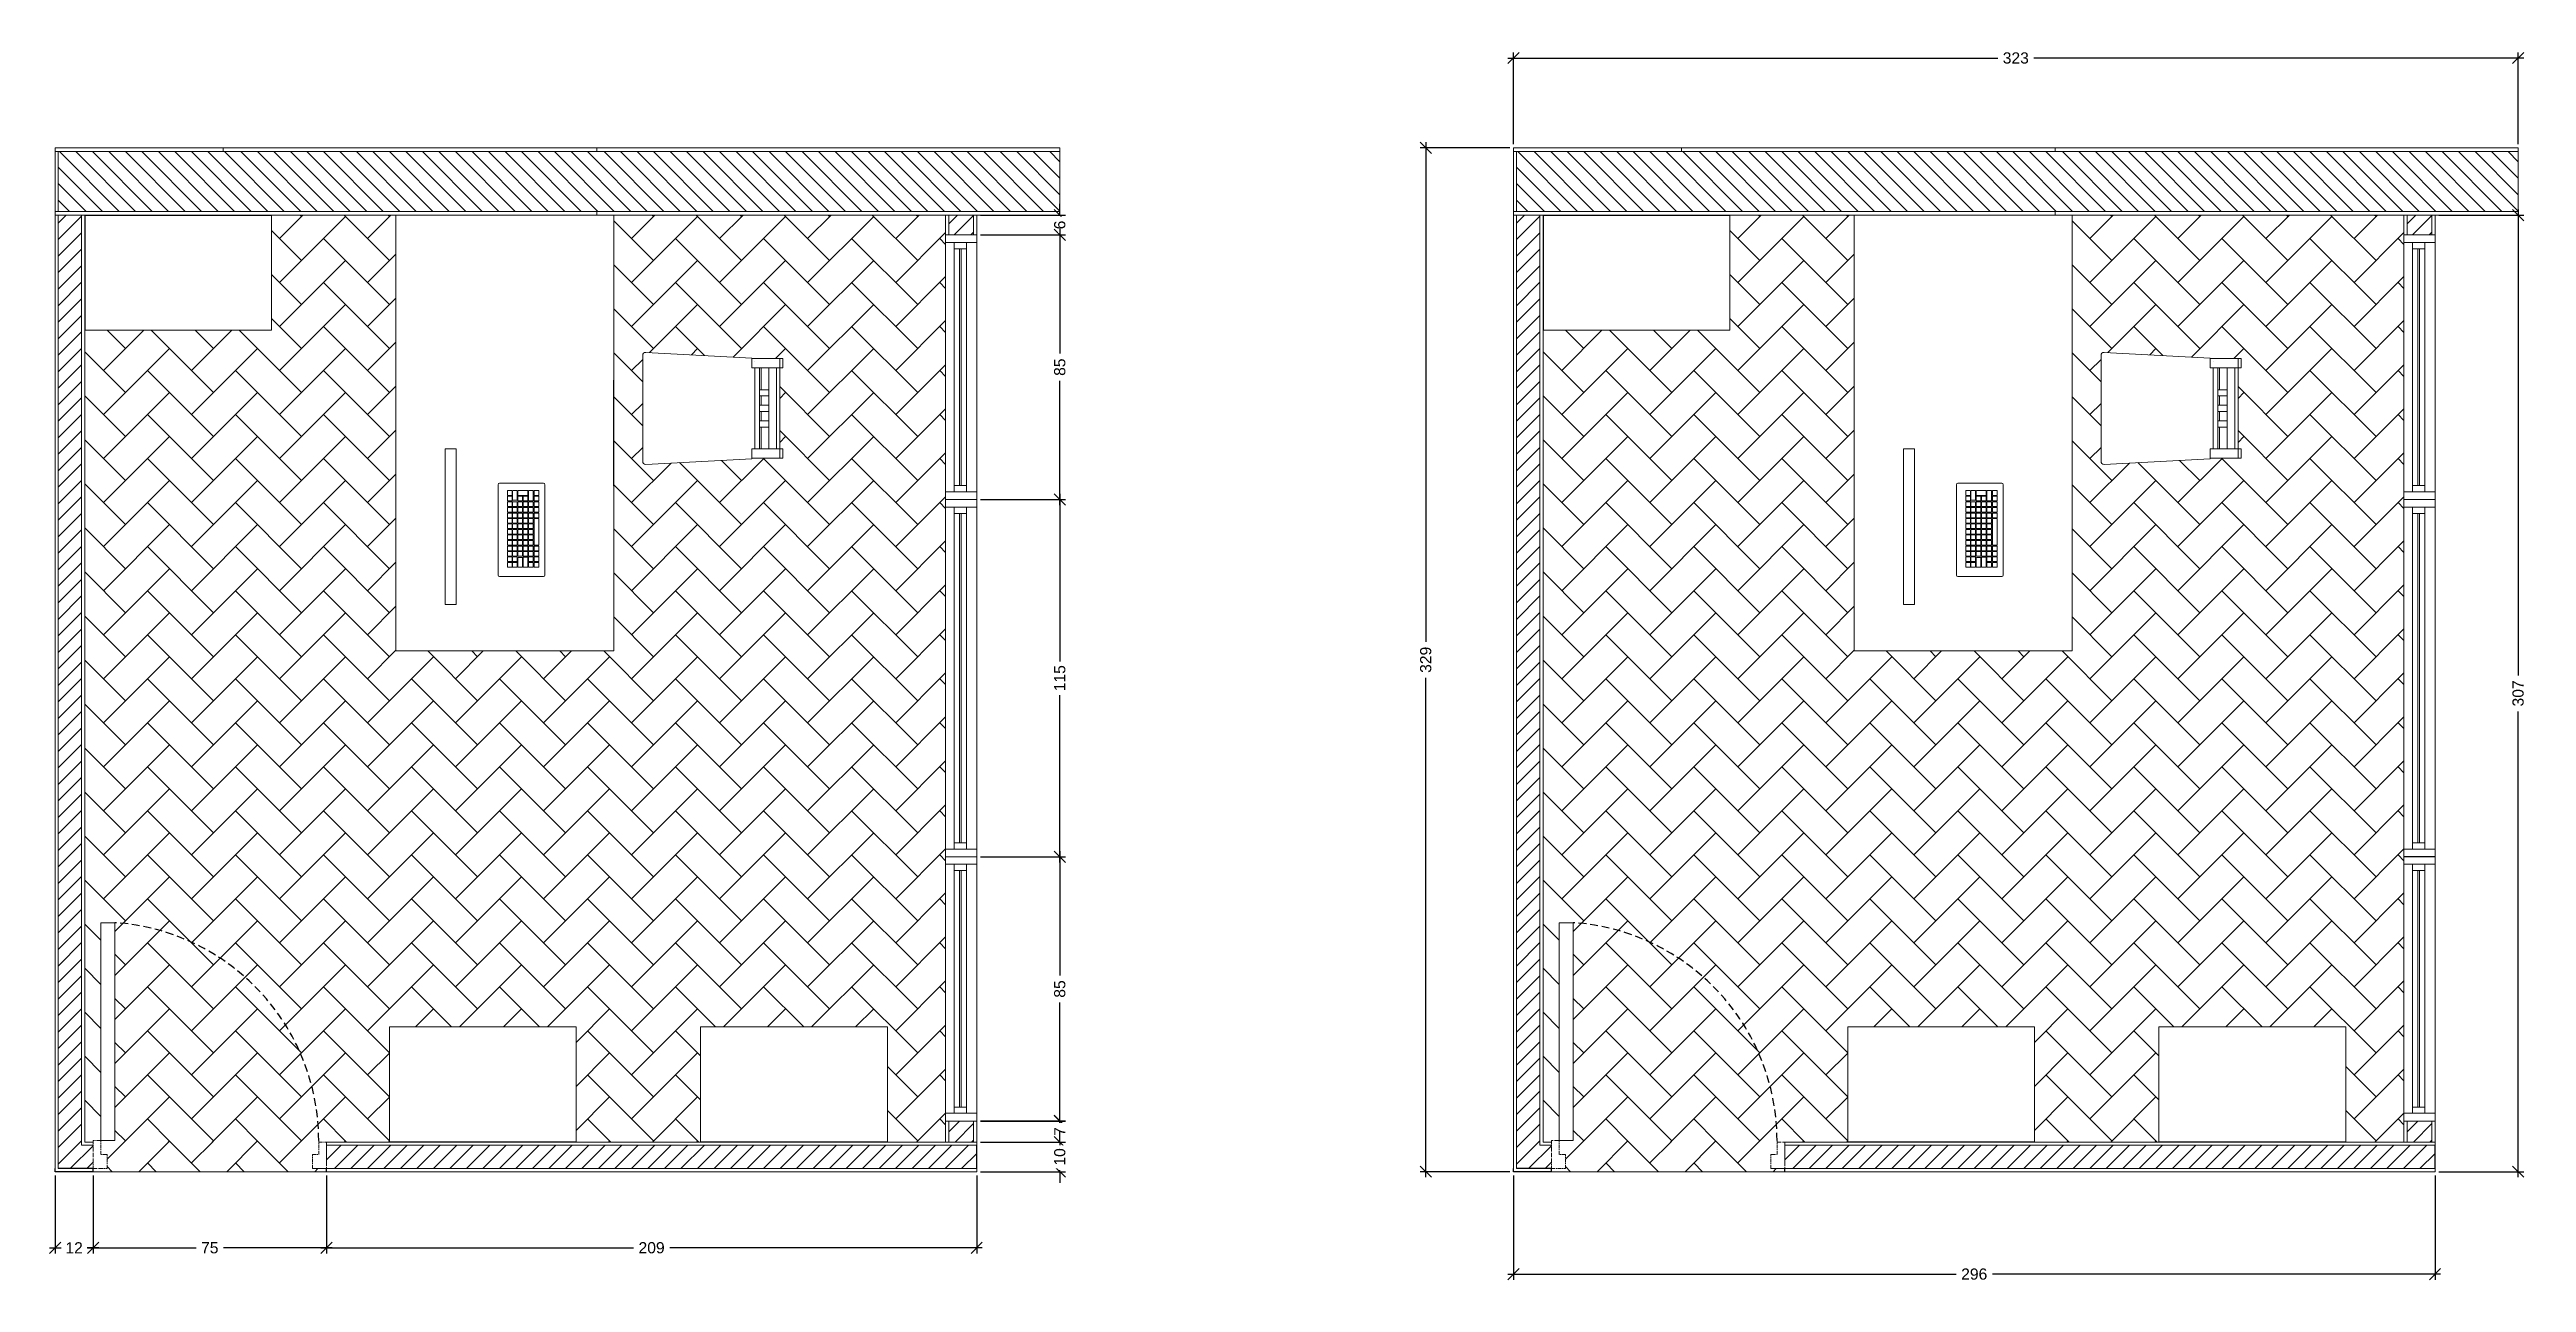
# Model space of a CAD drawing. Header units: inches. Extents: x 446 to 5946, y 570 to 2728.
# Drawn here: x 446 to 1242, y 570 to 966 of the extents above; entities that cross this region are included whole.
import ezdxf

# ---------------------------------------------------------------- set-up
doc = ezdxf.new("R2010")
doc.units = ezdxf.units.IN
doc.header["$MEASUREMENT"] = 0
doc.linetypes.add('CENTER', pattern=[2, 1.25, -0.25, 0.25, -0.25])
doc.linetypes.add('HIDDEN', pattern=[0.375, 0.25, -0.125])
for name, color, linetype, lineweight in [('ACCESSORI', 2, 'Continuous', 13), ('ARREDI', 8, 'Continuous', 18), ('CAMPITURE', 6, 'Continuous', 13), ('INFISSI', 4, 'Continuous', 13), ('quote', 5, 'Continuous', 18), ('STRUTTURA', 7, 'Continuous', 20)]:
    doc.layers.add(name, color=color, linetype=linetype, lineweight=lineweight)
doc.styles.add('ARIAL', font='Arial.ttf')
doc.dimstyles.new('TICK_36', dxfattribs={"dimtxt": 3.6, "dimasz": 3.6, "dimexe": 1.8, "dimexo": 1.2, "dimgap": 1.8, "dimtad": 0, "dimdec": 0, "dimzin": 0, "dimdsep": 46, "dimtxsty": 'ARIAL', "dimblk": 'OBLIQUE', "dimcen": 1.8, "dimdle": 1.8, "dimclrd": 256, "dimclrt": 256, "dimadec": 0, "dimazin": 0, "dimtfac": 1, "dimtdec": 0, "dimtmove": 1, "dimatfit": 3, "dimldrblk": 'OPEN90', "dimfxl": 1, "dimtfill": 1, "dimtolj": 1, "dimtzin": 0, "dimarcsym": 0})
pattern_1 = [(45, (-29.488, 0), (-2.65165, 2.65165), [])]
pattern_2 = [(45, (-29.488, 0), (1e-15, 14.142136), [30, -10]), (135, (-22.417, 7.071), (1e-15, 14.142136), [30, -10])]
pattern_3 = [(45, (-498.0473, 0.0002), (-2.65165, 2.65165), [])]
pattern_4 = [(45, (-498.047, 0.0002), (1e-15, 14.142136), [30, -10]), (135, (-490.976, 7.071), (1e-15, 14.142136), [30, -10])]

# ---------------------------------------------------------------- blocks, each defined once
blk = doc.blocks.new('_Oblique')
at = {"color": 0, "linetype": 'ByBlock', "lineweight": -2}
blk.add_line((-0.5, -0.5), (0.5, 0.5), dxfattribs=at)
blk = doc.blocks.new('*D11')
at = {"layer": 'quote', "color": 0, "lineweight": -2, "transparency": 16777216}
for p, q in [((915.48, 934.22), (886.7, 934.22)), ((915.48, 605.32), (886.7, 605.32))]:
    blk.add_line(p, q, dxfattribs=at)
at = {"layer": 'quote', "lineweight": -2, "transparency": 16777216}
for p, q in [((888.5, 936.02), (888.5, 775.52)), ((888.5, 603.52), (888.5, 764.02))]:
    blk.add_line(p, q, dxfattribs=at)
at = {"layer": 'quote', "lineweight": -2, "transparency": 16777216, "xscale": 3.6, "yscale": 3.6, "zscale": 3.6}
for p, rotation in [((888.5, 934.22), 90), ((888.5, 605.32), 270)]:
    blk.add_blockref('_Oblique', p, dxfattribs=dict(at, rotation=rotation))
at = {"layer": 'quote', "transparency": 16777216, "insert": (888.5, 769.77), "char_height": 3.6, "attachment_point": 5, "rotation": 90, "style": 'ARIAL', "bg_fill": 3, "box_fill_scale": 1.25, "bg_fill_color": 256, "bg_fill_true_color": 13158600, "bg_fill_transparency": 0}
blk.add_mtext('\\A1;329', dxfattribs=at)
blk = doc.blocks.new('_Open90')
at = {"color": 0, "linetype": 'ByBlock', "lineweight": -2}
for p, q in [((0, 0), (-1, 0)), ((-0.5, 0.5), (0, 0)), ((0, 0), (-0.5, -0.5))]:
    blk.add_line(p, q, dxfattribs=at)
blk = doc.blocks.new('*D12')
at = {"layer": 'quote', "color": 0, "lineweight": -2, "transparency": 16777216}
for p, q in [((916.68, 604.12), (916.68, 570.61)), ((1212.78, 604.12), (1212.78, 570.61))]:
    blk.add_line(p, q, dxfattribs=at)
at = {"layer": 'quote', "lineweight": -2, "transparency": 16777216}
for p, q in [((914.88, 572.41), (1058.9, 572.41)), ((1214.58, 572.41), (1070.56, 572.41))]:
    blk.add_line(p, q, dxfattribs=at)
at = {"layer": 'quote', "lineweight": -2, "transparency": 16777216, "xscale": 3.6, "yscale": 3.6, "zscale": 3.6, "rotation": 180}
blk.add_blockref('_Oblique', (916.68, 572.41), dxfattribs=at)
at = {"layer": 'quote', "lineweight": -2, "transparency": 16777216, "xscale": 3.6, "yscale": 3.6, "zscale": 3.6}
blk.add_blockref('_Oblique', (1212.78, 572.41), dxfattribs=at)
at = {"layer": 'quote', "transparency": 16777216, "insert": (1064.73, 572.41), "char_height": 3.6, "attachment_point": 5, "style": 'ARIAL', "bg_fill": 3, "box_fill_scale": 1.25, "bg_fill_color": 256, "bg_fill_true_color": 13158600, "bg_fill_transparency": 0}
blk.add_mtext('\\A1;296', dxfattribs=at)
blk = doc.blocks.new('*D13')
at = {"layer": 'quote', "color": 0, "lineweight": -2, "transparency": 16777216}
for p, q in [((1213.98, 912.62), (1241.28, 912.62)), ((1213.98, 605.32), (1241.28, 605.32))]:
    blk.add_line(p, q, dxfattribs=at)
at = {"layer": 'quote', "lineweight": -2, "transparency": 16777216}
for p, q in [((1239.48, 914.42), (1239.48, 764.72)), ((1239.48, 603.52), (1239.48, 753.21))]:
    blk.add_line(p, q, dxfattribs=at)
at = {"layer": 'quote', "lineweight": -2, "transparency": 16777216, "xscale": 3.6, "yscale": 3.6, "zscale": 3.6}
for p, rotation in [((1239.48, 912.62), 90), ((1239.48, 605.32), 270)]:
    blk.add_blockref('_Oblique', p, dxfattribs=dict(at, rotation=rotation))
at = {"layer": 'quote', "transparency": 16777216, "insert": (1239.48, 758.97), "char_height": 3.6, "attachment_point": 5, "rotation": 90, "style": 'ARIAL', "bg_fill": 3, "box_fill_scale": 1.25, "bg_fill_color": 256, "bg_fill_true_color": 13158600, "bg_fill_transparency": 0}
blk.add_mtext('\\A1;307', dxfattribs=at)
blk = doc.blocks.new('*D14')
at = {"layer": 'quote', "lineweight": -2, "transparency": 16777216}
for p, q in [((914.88, 963.08), (1072.33, 963.08)), ((1241.28, 963.08), (1083.84, 963.08))]:
    blk.add_line(p, q, dxfattribs=at)
at = {"layer": 'quote', "color": 0, "lineweight": -2, "transparency": 16777216}
for p, q in [((916.68, 935.42), (916.68, 964.88)), ((1239.48, 935.42), (1239.48, 964.88))]:
    blk.add_line(p, q, dxfattribs=at)
at = {"layer": 'quote', "lineweight": -2, "transparency": 16777216, "xscale": 3.6, "yscale": 3.6, "zscale": 3.6, "rotation": 180}
blk.add_blockref('_Oblique', (916.68, 963.08), dxfattribs=at)
at = {"layer": 'quote', "lineweight": -2, "transparency": 16777216, "xscale": 3.6, "yscale": 3.6, "zscale": 3.6}
blk.add_blockref('_Oblique', (1239.48, 963.08), dxfattribs=at)
at = {"layer": 'quote', "transparency": 16777216, "insert": (1078.08, 963.08), "char_height": 3.6, "attachment_point": 5, "style": 'ARIAL', "bg_fill": 3, "box_fill_scale": 1.25, "bg_fill_color": 256, "bg_fill_true_color": 13158600, "bg_fill_transparency": 0}
blk.add_mtext('\\A1;323', dxfattribs=at)
blk = doc.blocks.new('*D15')
at = {"layer": 'STRUTTURA', "lineweight": -2, "transparency": 16777216}
for p, q in [((770.92, 912.62), (770.92, 916.22)), ((770.92, 912.62), (770.92, 912.45)), ((770.92, 906.27), (770.92, 906.44)), ((770.92, 906.27), (770.92, 902.67))]:
    blk.add_line(p, q, dxfattribs=at)
at = {"layer": 'STRUTTURA', "color": 0, "lineweight": -2, "transparency": 16777216}
for p, q in [((745.42, 912.62), (772.72, 912.62)), ((745.41, 906.27), (772.72, 906.27))]:
    blk.add_line(p, q, dxfattribs=at)
at = {"layer": 'STRUTTURA', "lineweight": -2, "transparency": 16777216, "xscale": 3.6, "yscale": 3.6, "zscale": 3.6}
for p, rotation in [((770.92, 912.62), 270), ((770.92, 906.27), 90)]:
    blk.add_blockref('_Oblique', p, dxfattribs=dict(at, rotation=rotation))
at = {"layer": 'STRUTTURA', "transparency": 16777216, "insert": (770.92, 909.44), "char_height": 3.6, "attachment_point": 5, "rotation": 90, "style": 'ARIAL', "bg_fill": 3, "box_fill_scale": 1.25, "bg_fill_color": 256, "bg_fill_true_color": 13158600, "bg_fill_transparency": 0}
blk.add_mtext('\\A1;6', dxfattribs=at)
blk = doc.blocks.new('*D16')
at = {"layer": 'quote', "lineweight": -2, "transparency": 16777216}
for p, q in [((770.92, 908.07), (770.92, 868.12)), ((770.92, 819.47), (770.92, 859.41))]:
    blk.add_line(p, q, dxfattribs=at)
at = {"layer": 'quote', "color": 0, "lineweight": -2, "transparency": 16777216}
for p, q in [((745.41, 906.27), (772.72, 906.27)), ((745.42, 821.27), (772.72, 821.27))]:
    blk.add_line(p, q, dxfattribs=at)
at = {"layer": 'quote', "lineweight": -2, "transparency": 16777216, "xscale": 3.6, "yscale": 3.6, "zscale": 3.6}
for p, rotation in [((770.92, 906.27), 90), ((770.92, 821.27), 270)]:
    blk.add_blockref('_Oblique', p, dxfattribs=dict(at, rotation=rotation))
at = {"layer": 'quote', "transparency": 16777216, "insert": (770.92, 863.77), "char_height": 3.6, "attachment_point": 5, "rotation": 90, "style": 'ARIAL', "bg_fill": 3, "box_fill_scale": 1.25, "bg_fill_color": 256, "bg_fill_true_color": 13158600, "bg_fill_transparency": 0}
blk.add_mtext('\\A1;85', dxfattribs=at)
blk = doc.blocks.new('*D17')
at = {"layer": 'quote', "color": 0, "lineweight": -2, "transparency": 16777216}
for p, q in [((745.42, 821.27), (772.72, 821.27)), ((745.43, 706.44), (772.72, 706.44))]:
    blk.add_line(p, q, dxfattribs=at)
at = {"layer": 'quote', "lineweight": -2, "transparency": 16777216}
for p, q in [((770.92, 823.07), (770.92, 769.26)), ((770.92, 704.64), (770.92, 758.44))]:
    blk.add_line(p, q, dxfattribs=at)
at = {"layer": 'quote', "lineweight": -2, "transparency": 16777216, "xscale": 3.6, "yscale": 3.6, "zscale": 3.6}
for p, rotation in [((770.92, 821.27), 90), ((770.92, 706.44), 270)]:
    blk.add_blockref('_Oblique', p, dxfattribs=dict(at, rotation=rotation))
at = {"layer": 'quote', "transparency": 16777216, "insert": (770.92, 763.85), "char_height": 3.6, "attachment_point": 5, "rotation": 90, "style": 'ARIAL', "bg_fill": 3, "box_fill_scale": 1.25, "bg_fill_color": 256, "bg_fill_true_color": 13158600, "bg_fill_transparency": 0}
blk.add_mtext('\\A1;115', dxfattribs=at)
blk = doc.blocks.new('*D18')
at = {"layer": 'quote', "color": 0, "lineweight": -2, "transparency": 16777216}
for p, q in [((745.42, 706.44), (772.72, 706.44)), ((745.42, 621.58), (772.72, 621.58))]:
    blk.add_line(p, q, dxfattribs=at)
at = {"layer": 'quote', "lineweight": -2, "transparency": 16777216}
for p, q in [((770.92, 708.24), (770.92, 668.36)), ((770.92, 619.78), (770.92, 659.65))]:
    blk.add_line(p, q, dxfattribs=at)
at = {"layer": 'quote', "lineweight": -2, "transparency": 16777216, "xscale": 3.6, "yscale": 3.6, "zscale": 3.6}
for p, rotation in [((770.92, 706.44), 90), ((770.92, 621.58), 270)]:
    blk.add_blockref('_Oblique', p, dxfattribs=dict(at, rotation=rotation))
at = {"layer": 'quote', "transparency": 16777216, "insert": (770.92, 664.01), "char_height": 3.6, "attachment_point": 5, "rotation": 90, "style": 'ARIAL', "bg_fill": 3, "box_fill_scale": 1.25, "bg_fill_color": 256, "bg_fill_true_color": 13158600, "bg_fill_transparency": 0}
blk.add_mtext('\\A1;85', dxfattribs=at)
blk = doc.blocks.new('*D19')
at = {"layer": 'quote', "color": 0, "lineweight": -2, "transparency": 16777216}
for p, q in [((745.42, 621.63), (772.72, 621.63)), ((745.42, 614.82), (772.72, 614.82))]:
    blk.add_line(p, q, dxfattribs=at)
at = {"layer": 'quote', "lineweight": -2, "transparency": 16777216}
for p, q in [((770.92, 621.63), (770.92, 625.23)), ((770.92, 621.63), (770.92, 621.2)), ((770.92, 614.82), (770.92, 615.25)), ((770.92, 614.82), (770.92, 611.22))]:
    blk.add_line(p, q, dxfattribs=at)
at = {"layer": 'quote', "lineweight": -2, "transparency": 16777216, "xscale": 3.6, "yscale": 3.6, "zscale": 3.6}
for p, rotation in [((770.92, 621.63), 270), ((770.92, 614.82), 90)]:
    blk.add_blockref('_Oblique', p, dxfattribs=dict(at, rotation=rotation))
at = {"layer": 'quote', "transparency": 16777216, "insert": (770.92, 618.23), "char_height": 3.6, "attachment_point": 5, "rotation": 90, "style": 'ARIAL', "bg_fill": 3, "box_fill_scale": 1.25, "bg_fill_color": 256, "bg_fill_true_color": 13158600, "bg_fill_transparency": 0}
blk.add_mtext('\\A1;7', dxfattribs=at)
blk = doc.blocks.new('*D20')
at = {"layer": 'quote', "color": 0, "lineweight": -2, "transparency": 16777216}
for p, q in [((745.42, 614.82), (772.72, 614.82)), ((745.42, 605.32), (772.72, 605.32))]:
    blk.add_line(p, q, dxfattribs=at)
at = {"layer": 'quote', "lineweight": -2, "transparency": 16777216}
for p, q in [((770.92, 614.82), (770.92, 618.42)), ((770.92, 614.82), (770.92, 614.28)), ((770.92, 605.32), (770.92, 605.86)), ((770.92, 605.32), (770.92, 601.72))]:
    blk.add_line(p, q, dxfattribs=at)
at = {"layer": 'quote', "lineweight": -2, "transparency": 16777216, "xscale": 3.6, "yscale": 3.6, "zscale": 3.6}
for p, rotation in [((770.92, 614.82), 270), ((770.92, 605.32), 90)]:
    blk.add_blockref('_Oblique', p, dxfattribs=dict(at, rotation=rotation))
at = {"layer": 'quote', "transparency": 16777216, "insert": (770.92, 610.07), "char_height": 3.6, "attachment_point": 5, "rotation": 90, "style": 'ARIAL', "bg_fill": 3, "box_fill_scale": 1.25, "bg_fill_color": 256, "bg_fill_true_color": 13158600, "bg_fill_transparency": 0}
blk.add_mtext('\\A1;10', dxfattribs=at)
blk = doc.blocks.new('*D21')
at = {"layer": 'quote', "color": 0, "lineweight": -2, "transparency": 16777216}
for p, q in [((448.12, 604.12), (448.12, 579.07)), ((460.31, 604.12), (460.31, 579.07))]:
    blk.add_line(p, q, dxfattribs=at)
at = {"layer": 'quote', "lineweight": -2, "transparency": 16777216}
for p, q in [((446.32, 580.87), (450.03, 580.87)), ((462.11, 580.87), (458.4, 580.87))]:
    blk.add_line(p, q, dxfattribs=at)
at = {"layer": 'quote', "lineweight": -2, "transparency": 16777216, "xscale": 3.6, "yscale": 3.6, "zscale": 3.6, "rotation": 180}
blk.add_blockref('_Oblique', (448.12, 580.87), dxfattribs=at)
at = {"layer": 'quote', "lineweight": -2, "transparency": 16777216, "xscale": 3.6, "yscale": 3.6, "zscale": 3.6}
blk.add_blockref('_Oblique', (460.31, 580.87), dxfattribs=at)
at = {"layer": 'quote', "transparency": 16777216, "insert": (454.22, 580.87), "char_height": 3.6, "attachment_point": 5, "style": 'ARIAL', "bg_fill": 3, "box_fill_scale": 1.25, "bg_fill_color": 256, "bg_fill_true_color": 13158600, "bg_fill_transparency": 0}
blk.add_mtext('\\A1;12', dxfattribs=at)
blk = doc.blocks.new('*D22')
at = {"layer": 'quote', "color": 0, "lineweight": -2, "transparency": 16777216}
for p, q in [((460.31, 604.12), (460.31, 579.07)), ((535.31, 604.12), (535.31, 579.07))]:
    blk.add_line(p, q, dxfattribs=at)
at = {"layer": 'quote', "lineweight": -2, "transparency": 16777216}
for p, q in [((458.51, 580.87), (493.43, 580.87)), ((537.11, 580.87), (502.19, 580.87))]:
    blk.add_line(p, q, dxfattribs=at)
at = {"layer": 'quote', "lineweight": -2, "transparency": 16777216, "xscale": 3.6, "yscale": 3.6, "zscale": 3.6, "rotation": 180}
blk.add_blockref('_Oblique', (460.31, 580.87), dxfattribs=at)
at = {"layer": 'quote', "lineweight": -2, "transparency": 16777216, "xscale": 3.6, "yscale": 3.6, "zscale": 3.6}
blk.add_blockref('_Oblique', (535.31, 580.87), dxfattribs=at)
at = {"layer": 'quote', "transparency": 16777216, "insert": (497.81, 580.87), "char_height": 3.6, "attachment_point": 5, "style": 'ARIAL', "bg_fill": 3, "box_fill_scale": 1.25, "bg_fill_color": 256, "bg_fill_true_color": 13158600, "bg_fill_transparency": 0}
blk.add_mtext('\\A1;75', dxfattribs=at)
blk = doc.blocks.new('*D23')
at = {"layer": 'quote', "color": 0, "lineweight": -2, "transparency": 16777216}
for p, q in [((535.31, 604.12), (535.31, 579.07)), ((744.22, 604.12), (744.22, 579.07))]:
    blk.add_line(p, q, dxfattribs=at)
at = {"layer": 'quote', "lineweight": -2, "transparency": 16777216}
for p, q in [((533.51, 580.87), (633.94, 580.87)), ((746.02, 580.87), (645.59, 580.87))]:
    blk.add_line(p, q, dxfattribs=at)
at = {"layer": 'quote', "lineweight": -2, "transparency": 16777216, "xscale": 3.6, "yscale": 3.6, "zscale": 3.6, "rotation": 180}
blk.add_blockref('_Oblique', (535.31, 580.87), dxfattribs=at)
at = {"layer": 'quote', "lineweight": -2, "transparency": 16777216, "xscale": 3.6, "yscale": 3.6, "zscale": 3.6}
blk.add_blockref('_Oblique', (744.22, 580.87), dxfattribs=at)
at = {"layer": 'quote', "transparency": 16777216, "insert": (639.76, 580.87), "char_height": 3.6, "attachment_point": 5, "style": 'ARIAL', "bg_fill": 3, "box_fill_scale": 1.25, "bg_fill_color": 256, "bg_fill_true_color": 13158600, "bg_fill_transparency": 0}
blk.add_mtext('\\A1;209', dxfattribs=at)

msp = doc.modelspace()

# ---------------------------------------------------------------- hatches: boundary and pattern name
at = {"layer": 'CAMPITURE'}
h = msp.add_hatch(dxfattribs=at)
h.set_pattern_fill('ANSI31', color=256, scale=30, angle=90)
h.set_pattern_definition([(135, (1076.045, -17.0525), (-2.65165, -2.65165), [])])
h.paths.add_polyline_path([(449.12, 913.82), (770.92, 913.82), (770.92, 933.02), (449.12, 933.02)])
h = msp.add_hatch(dxfattribs=at)
h.set_pattern_fill('ANSI31', color=256, scale=30, angle=90)
h.set_pattern_definition([(135, (1544.6044, -17.0527), (-2.65165, -2.65165), [])])
h.paths.add_polyline_path([(917.68, 913.82), (1239.48, 913.82), (1239.48, 933.02), (917.68, 933.02)])
h = msp.add_hatch(dxfattribs=at)
h.set_pattern_fill('ANSI31', color=256, scale=30)
h.set_pattern_definition(pattern_3)
h.paths.add_polyline_path([(449.12, 606.32), (460.31, 606.32), (460.31, 613.82), (457.62, 613.82), (456.62, 613.82), (456.62, 912.62), (449.12, 912.62)])
h = msp.add_hatch(dxfattribs=at)
h.set_pattern_fill('AR-HBONE', color=256, scale=2.5)
h.set_pattern_definition(pattern_4)
h.paths.add_polyline_path([(681.92, 866.53), (681.92, 863.53), (680.92, 863.53), (680.92, 837.53), (681.92, 837.53), (681.92, 834.53), (671.92, 834.53), (671.92, 834.37), (637.92, 832.53, -0.414214), (636.92, 833.53), (636.92, 867.53, -0.414214), (637.92, 868.53), (671.92, 866.7), (671.92, 866.53)], flags=16)
h.paths.add_polyline_path([(679.92, 863.53), (679.92, 837.53), (672.92, 837.53), (672.92, 863.53), (674.92, 863.53), (674.92, 856.53), (677.42, 856.53), (677.42, 863.53)], flags=0)
h.paths.add_polyline_path([(674.42, 854.53), (674.92, 854.53), (674.92, 851.53), (674.42, 851.53), (674.42, 849.53), (674.92, 849.53), (674.92, 846.53), (674.42, 846.53), (674.42, 844.53), (674.92, 844.53), (674.92, 837.53), (674.42, 837.53)], flags=0)
h.paths.add_polyline_path([(715.51, 651.82), (715.51, 614.82), (655.51, 614.82), (655.51, 651.82)], flags=16)
h.paths.add_polyline_path([(615.51, 651.82), (615.51, 614.82), (555.51, 614.82), (555.51, 651.82)], flags=16)
h.paths.add_polyline_path([(467.31, 685.32), (467.31, 615.32), (462.81, 615.32), (462.81, 685.32)], flags=16)
h.paths.add_polyline_path([(557.62, 772.62), (557.62, 912.62), (517.62, 912.62), (517.62, 875.62), (457.62, 875.62), (457.62, 614.82), (734.22, 614.82), (734.22, 912.62), (627.62, 912.62), (627.62, 772.62)])
h = msp.add_hatch(dxfattribs=at)
h.set_pattern_fill('ANSI31', color=256, scale=30)
h.set_pattern_definition(pattern_3)
h.paths.add_polyline_path([(743.22, 906.27), (743.22, 912.62), (735.22, 912.62), (735.22, 906.27)])
h.paths.add_polyline_path([(743.22, 614.82), (743.22, 621.58), (735.22, 621.58), (735.22, 614.82)])
h.paths.add_polyline_path([(744.22, 606.32), (744.22, 613.82), (622.12, 613.82), (622.12, 613.82), (535.31, 613.82), (535.31, 606.32), (622.12, 606.32)])
h = msp.add_hatch(dxfattribs=at)
h.set_pattern_fill('ANSI31', color=256, scale=30)
h.set_pattern_definition(pattern_1)
h.paths.add_polyline_path([(917.68, 606.32), (928.87, 606.32), (928.87, 613.82), (926.18, 613.82), (925.18, 613.82), (925.18, 912.62), (917.68, 912.62)])
h = msp.add_hatch(dxfattribs=at)
h.set_pattern_fill('AR-HBONE', color=256, scale=2.5)
h.set_pattern_definition(pattern_2)
h.paths.add_polyline_path([(1150.48, 866.53), (1150.48, 863.53), (1149.48, 863.53), (1149.48, 837.53), (1150.48, 837.53), (1150.48, 834.53), (1140.48, 834.53), (1140.48, 834.37), (1106.48, 832.53, -0.414214), (1105.48, 833.53), (1105.48, 867.53, -0.414214), (1106.48, 868.53), (1140.48, 866.7), (1140.48, 866.53)], flags=16)
h.paths.add_polyline_path([(1148.48, 863.53), (1148.48, 837.53), (1141.48, 837.53), (1141.48, 863.53), (1143.48, 863.53), (1143.48, 856.53), (1145.98, 856.53), (1145.98, 863.53)], flags=0)
h.paths.add_polyline_path([(1142.98, 854.53), (1143.48, 854.53), (1143.48, 851.53), (1142.98, 851.53), (1142.98, 849.53), (1143.48, 849.53), (1143.48, 846.53), (1142.98, 846.53), (1142.98, 844.53), (1143.48, 844.53), (1143.48, 837.53), (1142.98, 837.53)], flags=0)
h.paths.add_polyline_path([(1184.07, 651.82), (1184.07, 614.82), (1124.07, 614.82), (1124.07, 651.82)], flags=16)
h.paths.add_polyline_path([(1084.07, 651.82), (1084.07, 614.82), (1024.07, 614.82), (1024.07, 651.82)], flags=16)
h.paths.add_polyline_path([(935.87, 685.32), (935.87, 615.32), (931.37, 615.32), (931.37, 685.32)], flags=16)
h.paths.add_polyline_path([(1026.18, 772.62), (1026.18, 912.62), (986.18, 912.62), (986.18, 875.62), (926.18, 875.62), (926.18, 614.82), (1202.78, 614.82), (1202.78, 912.62), (1096.18, 912.62), (1096.18, 772.62)])
h = msp.add_hatch(dxfattribs=at)
h.set_pattern_fill('ANSI31', color=256, scale=30)
h.set_pattern_definition(pattern_1)
h.paths.add_polyline_path([(1211.78, 906.27), (1211.78, 912.62), (1203.78, 912.62), (1203.78, 906.27)])
h.paths.add_polyline_path([(1211.78, 614.82), (1211.78, 621.58), (1203.78, 621.58), (1203.78, 614.82)])
h.paths.add_polyline_path([(1212.78, 606.32), (1212.78, 613.82), (1090.68, 613.82), (1090.68, 613.82), (1003.87, 613.82), (1003.87, 606.32), (1090.68, 606.32)])
h = msp.add_hatch(dxfattribs=at)
h.set_pattern_fill('AR-HBONE', color=256, scale=2.5)
h.set_pattern_definition(pattern_4)
h.paths.add_polyline_path([(532.81, 614.83), (462.81, 615.32), (462.81, 610.82), (464.81, 610.82), (464.81, 606.32), (460.31, 606.32), (460.31, 605.32), (535.31, 605.32), (535.31, 606.32), (530.81, 606.32), (530.81, 610.82), (532.81, 610.82)])
h = msp.add_hatch(dxfattribs=at)
h.set_pattern_fill('AR-HBONE', color=256, scale=2.5)
h.set_pattern_definition(pattern_2)
h.paths.add_polyline_path([(1001.37, 614.83), (931.37, 615.32), (931.37, 610.82), (933.37, 610.82), (933.37, 606.32), (928.87, 606.32), (928.87, 605.32), (1003.87, 605.32), (1003.87, 606.32), (999.37, 606.32), (999.37, 610.82), (1001.37, 610.82)])

# ---------------------------------------------------------------- linework, layer by layer
for p, q in [((457.62, 912.62), (517.62, 912.62)), ((457.62, 912.62), (457.62, 875.62)), ((926.18, 912.62), (986.18, 912.62)), ((926.18, 912.62), (926.18, 875.62)), ((627.62, 825.62), (627.62, 859.62)), ((615.51, 614.82), (555.51, 614.82)), ((715.51, 614.82), (655.51, 614.82)), ((744.22, 606.32), (744.22, 613.82)), ((1084.07, 614.82), (1024.07, 614.82)), ((1184.07, 614.82), (1124.07, 614.82)), ((1212.78, 606.32), (1212.78, 613.82)), ((448.12, 605.32), (448.12, 606.32)), ((460.31, 605.32), (448.12, 605.32)), ((460.31, 606.32), (449.12, 606.32)), ((460.31, 605.32), (460.31, 606.32)), ((535.31, 605.32), (535.31, 606.32)), ((916.68, 605.32), (916.68, 606.32)), ((928.87, 605.32), (916.68, 605.32)), ((928.87, 606.32), (917.68, 606.32)), ((928.87, 605.32), (928.87, 606.32)), ((1003.87, 605.32), (1003.87, 606.32))]:
    msp.add_line(p, q)
at = {"layer": 'ACCESSORI'}
for p, q in [((590.42, 826), (590.42, 797)), ((605.01, 826.5), (590.92, 826.5)), ((605.51, 797), (605.51, 826)), ((1058.98, 826), (1058.98, 797)), ((1073.57, 826.5), (1059.48, 826.5)), ((1074.07, 797), (1074.07, 826)), ((590.92, 796.5), (605.01, 796.5)), ((1059.48, 796.5), (1073.57, 796.5))]:
    msp.add_line(p, q, dxfattribs=at)
for points in [[(576.92, 787.55), (576.92, 837.55), (573.42, 837.55), (573.42, 787.55)], [(1045.48, 787.55), (1045.48, 837.55), (1041.98, 837.55), (1041.98, 787.55)]]:
    msp.add_lwpolyline(points, close=True, dxfattribs=at)
for points in [[(593.42, 824), (593.42, 822.7)], [(593.42, 822.2), (593.42, 820.9)], [(593.42, 820.4), (593.42, 819.1)], [(594.82, 824.1), (593.52, 824.1)], [(593.52, 822.6), (594.82, 822.6)], [(594.82, 822.3), (593.52, 822.3)], [(593.52, 820.8), (594.82, 820.8)], [(594.82, 820.5), (593.52, 820.5)], [(594.92, 822.7), (594.92, 824)], [(594.92, 820.9), (594.92, 822.2)], [(594.92, 819.1), (594.92, 820.4)], [(595.12, 824), (595.12, 822.4)], [(595.12, 822.4), (595.12, 821.1)], [(595.12, 820.4), (595.12, 819.1)], [(596.52, 824.1), (595.22, 824.1)], [(595.22, 821), (596.52, 821)], [(596.52, 820.5), (595.22, 820.5)], [(596.62, 822.4), (596.62, 824)], [(596.62, 821.1), (596.62, 822.4)], [(596.62, 819.1), (596.62, 820.4)], [(596.82, 824), (596.82, 822.6)], [(596.82, 822.2), (596.82, 820.9)], [(596.82, 820.4), (596.82, 819.1)], [(598.62, 824.1), (596.92, 824.1)], [(596.92, 822.5), (598.22, 822.5)], [(598.22, 822.3), (596.92, 822.3)], [(596.92, 820.8), (598.22, 820.8)], [(598.22, 820.5), (596.92, 820.5)], [(598.32, 822.6), (599.92, 822.6)], [(598.32, 820.9), (598.32, 822.2)], [(598.32, 819.1), (598.32, 820.4)], [(598.52, 822.2), (598.52, 820.9)], [(598.52, 820.4), (598.52, 819.1)], [(599.92, 824.1), (598.62, 824.1)], [(599.92, 822.3), (598.62, 822.3)], [(598.62, 820.8), (599.92, 820.8)], [(599.92, 820.5), (598.62, 820.5)], [(600.02, 822.7), (600.02, 824)], [(600.02, 820.9), (600.02, 822.2)], [(600.02, 819.1), (600.02, 820.4)], [(600.22, 824), (600.22, 822.7)], [(600.22, 822.7), (600.22, 820.9)], [(600.22, 820.4), (600.22, 819.1)], [(601.62, 824.1), (600.32, 824.1)], [(600.32, 820.8), (601.62, 820.8)], [(601.62, 820.5), (600.32, 820.5)], [(601.72, 822.7), (601.72, 824)], [(601.72, 820.9), (601.72, 822.7)], [(601.72, 819.1), (601.72, 820.4)], [(602.02, 824), (602.02, 822.7)], [(602.02, 822.2), (602.02, 820.9)], [(602.02, 820.4), (602.02, 819.1)], [(603.42, 824.1), (602.12, 824.1)], [(602.12, 822.6), (603.42, 822.6)], [(603.42, 822.3), (602.12, 822.3)], [(602.12, 820.8), (603.42, 820.8)], [(603.42, 820.5), (602.12, 820.5)], [(603.52, 822.7), (603.52, 824)], [(603.52, 820.9), (603.52, 822.2)], [(603.52, 819.1), (603.52, 820.4)], [(1061.98, 824), (1061.98, 822.7)], [(1061.98, 822.2), (1061.98, 820.9)], [(1061.98, 820.4), (1061.98, 819.1)], [(1063.38, 824.1), (1062.08, 824.1)], [(1062.08, 822.6), (1063.38, 822.6)], [(1063.38, 822.3), (1062.08, 822.3)], [(1062.08, 820.8), (1063.38, 820.8)], [(1063.38, 820.5), (1062.08, 820.5)], [(1063.48, 822.7), (1063.48, 824)], [(1063.48, 820.9), (1063.48, 822.2)], [(1063.48, 819.1), (1063.48, 820.4)], [(1063.68, 824), (1063.68, 822.4)], [(1063.68, 822.4), (1063.68, 821.1)], [(1063.68, 820.4), (1063.68, 819.1)], [(1065.08, 824.1), (1063.78, 824.1)], [(1063.78, 821), (1065.08, 821)], [(1065.08, 820.5), (1063.78, 820.5)], [(1065.18, 822.4), (1065.18, 824)], [(1065.18, 821.1), (1065.18, 822.4)], [(1065.18, 819.1), (1065.18, 820.4)], [(1065.38, 824), (1065.38, 822.6)], [(1065.38, 822.2), (1065.38, 820.9)], [(1065.38, 820.4), (1065.38, 819.1)], [(1067.18, 824.1), (1065.48, 824.1)], [(1065.48, 822.5), (1066.78, 822.5)], [(1066.78, 822.3), (1065.48, 822.3)], [(1065.48, 820.8), (1066.78, 820.8)], [(1066.78, 820.5), (1065.48, 820.5)], [(1066.88, 822.6), (1068.48, 822.6)], [(1066.88, 820.9), (1066.88, 822.2)], [(1066.88, 819.1), (1066.88, 820.4)], [(1067.08, 822.2), (1067.08, 820.9)], [(1067.08, 820.4), (1067.08, 819.1)], [(1068.48, 824.1), (1067.18, 824.1)], [(1068.48, 822.3), (1067.18, 822.3)], [(1067.18, 820.8), (1068.48, 820.8)], [(1068.48, 820.5), (1067.18, 820.5)], [(1068.58, 822.7), (1068.58, 824)], [(1068.58, 820.9), (1068.58, 822.2)], [(1068.58, 819.1), (1068.58, 820.4)], [(1068.78, 824), (1068.78, 822.7)], [(1068.78, 822.7), (1068.78, 820.9)], [(1068.78, 820.4), (1068.78, 819.1)], [(1070.18, 824.1), (1068.88, 824.1)], [(1068.88, 820.8), (1070.18, 820.8)], [(1070.18, 820.5), (1068.88, 820.5)], [(1070.28, 822.7), (1070.28, 824)], [(1070.28, 820.9), (1070.28, 822.7)], [(1070.28, 819.1), (1070.28, 820.4)], [(1070.58, 824), (1070.58, 822.7)], [(1070.58, 822.2), (1070.58, 820.9)], [(1070.58, 820.4), (1070.58, 819.1)], [(1071.98, 824.1), (1070.68, 824.1)], [(1070.68, 822.6), (1071.98, 822.6)], [(1071.98, 822.3), (1070.68, 822.3)], [(1070.68, 820.8), (1071.98, 820.8)], [(1071.98, 820.5), (1070.68, 820.5)], [(1072.08, 822.7), (1072.08, 824)], [(1072.08, 820.9), (1072.08, 822.2)], [(1072.08, 819.1), (1072.08, 820.4)], [(593.42, 818.6), (593.42, 817.3)], [(593.42, 816.8), (593.42, 815.5)], [(593.42, 815.1), (593.42, 813.8)], [(593.42, 813.3), (593.42, 812)], [(593.52, 819), (594.82, 819)], [(594.82, 818.7), (593.52, 818.7)], [(593.52, 817.2), (594.82, 817.2)], [(594.82, 816.9), (593.52, 816.9)], [(593.52, 815.4), (594.82, 815.4)], [(594.82, 815.2), (593.52, 815.2)], [(593.52, 813.7), (594.82, 813.7)], [(594.82, 813.4), (593.52, 813.4)], [(593.52, 811.9), (594.82, 811.9)], [(594.92, 817.3), (594.92, 818.6)], [(594.92, 815.5), (594.92, 816.8)], [(594.92, 813.8), (594.92, 815.1)], [(594.92, 812), (594.92, 813.3)], [(595.12, 818.6), (595.12, 817.3)], [(595.12, 816.8), (595.12, 815.5)], [(595.12, 815.1), (595.12, 813.8)], [(595.12, 813.3), (595.12, 812)], [(595.22, 819), (596.52, 819)], [(596.52, 818.7), (595.22, 818.7)], [(595.22, 817.2), (596.52, 817.2)], [(596.52, 816.9), (595.22, 816.9)], [(595.22, 815.4), (596.52, 815.4)], [(596.52, 815.2), (595.22, 815.2)], [(595.22, 813.7), (596.52, 813.7)], [(596.52, 813.4), (595.22, 813.4)], [(595.22, 811.9), (596.52, 811.9)], [(596.62, 817.3), (596.62, 818.6)], [(596.62, 815.5), (596.62, 816.8)], [(596.62, 813.8), (596.62, 815.1)], [(596.62, 812), (596.62, 813.3)], [(596.82, 818.6), (596.82, 817.3)], [(596.82, 816.8), (596.82, 815.5)], [(596.82, 815.1), (596.82, 813.8)], [(596.82, 813.3), (596.82, 812)], [(596.92, 819), (598.22, 819)], [(598.22, 818.7), (596.92, 818.7)], [(596.92, 817.2), (598.22, 817.2)], [(598.22, 816.9), (596.92, 816.9)], [(596.92, 815.4), (598.22, 815.4)], [(598.22, 815.2), (596.92, 815.2)], [(596.92, 813.7), (598.22, 813.7)], [(598.22, 813.4), (596.92, 813.4)], [(596.92, 811.9), (598.22, 811.9)], [(598.32, 817.3), (598.32, 818.6)], [(598.32, 815.5), (598.32, 816.8)], [(598.32, 813.8), (598.32, 815.1)], [(598.32, 812), (598.32, 813.3)], [(598.52, 818.6), (598.52, 817.3)], [(598.52, 816.8), (598.52, 815.5)], [(598.52, 815.1), (598.52, 813.8)], [(598.52, 813.3), (598.52, 812)], [(598.62, 819), (599.92, 819)], [(599.92, 818.7), (598.62, 818.7)], [(598.62, 817.2), (599.92, 817.2)], [(599.92, 816.9), (598.62, 816.9)], [(598.62, 815.4), (599.92, 815.4)], [(599.92, 815.2), (598.62, 815.2)], [(598.62, 813.7), (599.92, 813.7)], [(599.92, 813.4), (598.62, 813.4)], [(598.62, 811.9), (599.92, 811.9)], [(600.02, 817.3), (600.02, 818.6)], [(600.02, 815.5), (600.02, 816.8)], [(600.02, 813.8), (600.02, 815.1)], [(600.02, 812), (600.02, 813.3)], [(600.22, 818.6), (600.22, 817.3)], [(600.22, 816.8), (600.22, 815.5)], [(600.22, 815.1), (600.22, 813.8)], [(600.22, 813.3), (600.22, 812)], [(600.32, 819), (601.62, 819)], [(601.62, 818.7), (600.32, 818.7)], [(600.32, 817.2), (601.62, 817.2)], [(601.62, 816.9), (600.32, 816.9)], [(600.32, 815.4), (601.62, 815.4)], [(601.62, 815.2), (600.32, 815.2)], [(600.32, 813.7), (601.62, 813.7)], [(601.62, 813.4), (600.32, 813.4)], [(600.32, 811.9), (601.62, 811.9)], [(601.72, 817.3), (601.72, 818.6)], [(601.72, 815.5), (601.72, 816.8)], [(601.72, 813.8), (601.72, 815.1)], [(601.72, 812), (601.72, 813.3)], [(602.02, 818.6), (602.02, 817.3)], [(602.02, 816.8), (602.02, 815.5)], [(602.02, 815.1), (602.02, 806.7)], [(602.12, 819), (603.42, 819)], [(603.42, 818.7), (602.12, 818.7)], [(602.12, 817.2), (603.42, 817.2)], [(603.42, 816.9), (602.12, 816.9)], [(602.12, 815.4), (603.42, 815.4)], [(603.42, 815.2), (602.12, 815.2)], [(603.52, 817.3), (603.52, 818.6)], [(603.52, 815.5), (603.52, 816.8)], [(603.52, 808), (603.52, 815.1)], [(1061.98, 818.6), (1061.98, 817.3)], [(1061.98, 816.8), (1061.98, 815.5)], [(1061.98, 815.1), (1061.98, 813.8)], [(1061.98, 813.3), (1061.98, 812)], [(1062.08, 819), (1063.38, 819)], [(1063.38, 818.7), (1062.08, 818.7)], [(1062.08, 817.2), (1063.38, 817.2)], [(1063.38, 816.9), (1062.08, 816.9)], [(1062.08, 815.4), (1063.38, 815.4)], [(1063.38, 815.2), (1062.08, 815.2)], [(1062.08, 813.7), (1063.38, 813.7)], [(1063.38, 813.4), (1062.08, 813.4)], [(1062.08, 811.9), (1063.38, 811.9)], [(1063.48, 817.3), (1063.48, 818.6)], [(1063.48, 815.5), (1063.48, 816.8)], [(1063.48, 813.8), (1063.48, 815.1)], [(1063.48, 812), (1063.48, 813.3)], [(1063.68, 818.6), (1063.68, 817.3)], [(1063.68, 816.8), (1063.68, 815.5)], [(1063.68, 815.1), (1063.68, 813.8)], [(1063.68, 813.3), (1063.68, 812)], [(1063.78, 819), (1065.08, 819)], [(1065.08, 818.7), (1063.78, 818.7)], [(1063.78, 817.2), (1065.08, 817.2)], [(1065.08, 816.9), (1063.78, 816.9)], [(1063.78, 815.4), (1065.08, 815.4)], [(1065.08, 815.2), (1063.78, 815.2)], [(1063.78, 813.7), (1065.08, 813.7)], [(1065.08, 813.4), (1063.78, 813.4)], [(1063.78, 811.9), (1065.08, 811.9)], [(1065.18, 817.3), (1065.18, 818.6)], [(1065.18, 815.5), (1065.18, 816.8)], [(1065.18, 813.8), (1065.18, 815.1)], [(1065.18, 812), (1065.18, 813.3)], [(1065.38, 818.6), (1065.38, 817.3)], [(1065.38, 816.8), (1065.38, 815.5)], [(1065.38, 815.1), (1065.38, 813.8)], [(1065.38, 813.3), (1065.38, 812)], [(1065.48, 819), (1066.78, 819)], [(1066.78, 818.7), (1065.48, 818.7)], [(1065.48, 817.2), (1066.78, 817.2)], [(1066.78, 816.9), (1065.48, 816.9)], [(1065.48, 815.4), (1066.78, 815.4)], [(1066.78, 815.2), (1065.48, 815.2)], [(1065.48, 813.7), (1066.78, 813.7)], [(1066.78, 813.4), (1065.48, 813.4)], [(1065.48, 811.9), (1066.78, 811.9)], [(1066.88, 817.3), (1066.88, 818.6)], [(1066.88, 815.5), (1066.88, 816.8)], [(1066.88, 813.8), (1066.88, 815.1)], [(1066.88, 812), (1066.88, 813.3)], [(1067.08, 818.6), (1067.08, 817.3)], [(1067.08, 816.8), (1067.08, 815.5)], [(1067.08, 815.1), (1067.08, 813.8)], [(1067.08, 813.3), (1067.08, 812)], [(1067.18, 819), (1068.48, 819)], [(1068.48, 818.7), (1067.18, 818.7)], [(1067.18, 817.2), (1068.48, 817.2)], [(1068.48, 816.9), (1067.18, 816.9)], [(1067.18, 815.4), (1068.48, 815.4)], [(1068.48, 815.2), (1067.18, 815.2)], [(1067.18, 813.7), (1068.48, 813.7)], [(1068.48, 813.4), (1067.18, 813.4)], [(1067.18, 811.9), (1068.48, 811.9)], [(1068.58, 817.3), (1068.58, 818.6)], [(1068.58, 815.5), (1068.58, 816.8)], [(1068.58, 813.8), (1068.58, 815.1)], [(1068.58, 812), (1068.58, 813.3)], [(1068.78, 818.6), (1068.78, 817.3)], [(1068.78, 816.8), (1068.78, 815.5)], [(1068.78, 815.1), (1068.78, 813.8)], [(1068.78, 813.3), (1068.78, 812)], [(1068.88, 819), (1070.18, 819)], [(1070.18, 818.7), (1068.88, 818.7)], [(1068.88, 817.2), (1070.18, 817.2)], [(1070.18, 816.9), (1068.88, 816.9)], [(1068.88, 815.4), (1070.18, 815.4)], [(1070.18, 815.2), (1068.88, 815.2)], [(1068.88, 813.7), (1070.18, 813.7)], [(1070.18, 813.4), (1068.88, 813.4)], [(1068.88, 811.9), (1070.18, 811.9)], [(1070.28, 817.3), (1070.28, 818.6)], [(1070.28, 815.5), (1070.28, 816.8)], [(1070.28, 813.8), (1070.28, 815.1)], [(1070.28, 812), (1070.28, 813.3)], [(1070.58, 818.6), (1070.58, 817.3)], [(1070.58, 816.8), (1070.58, 815.5)], [(1070.58, 815.1), (1070.58, 806.7)], [(1070.68, 819), (1071.98, 819)], [(1071.98, 818.7), (1070.68, 818.7)], [(1070.68, 817.2), (1071.98, 817.2)], [(1071.98, 816.9), (1070.68, 816.9)], [(1070.68, 815.4), (1071.98, 815.4)], [(1071.98, 815.2), (1070.68, 815.2)], [(1072.08, 817.3), (1072.08, 818.6)], [(1072.08, 815.5), (1072.08, 816.8)], [(1072.08, 808), (1072.08, 815.1)], [(593.42, 811.5), (593.42, 810.2)], [(593.42, 809.8), (593.42, 808.5)], [(593.42, 808), (593.42, 806.7)], [(593.42, 806.2), (593.42, 804.9)], [(593.42, 804.5), (593.42, 803.2)], [(594.82, 811.6), (593.52, 811.6)], [(593.52, 810.1), (594.82, 810.1)], [(594.82, 809.9), (593.52, 809.9)], [(593.52, 808.4), (594.82, 808.4)], [(594.82, 808.1), (593.52, 808.1)], [(593.52, 806.6), (594.82, 806.6)], [(594.82, 806.3), (593.52, 806.3)], [(593.52, 804.8), (594.82, 804.8)], [(594.82, 804.6), (593.52, 804.6)], [(594.92, 810.2), (594.92, 811.5)], [(594.92, 808.5), (594.92, 809.8)], [(594.92, 806.7), (594.92, 808)], [(594.92, 804.9), (594.92, 806.2)], [(594.92, 803.2), (594.92, 804.5)], [(595.12, 811.5), (595.12, 810.2)], [(595.12, 809.8), (595.12, 808.5)], [(595.12, 808), (595.12, 806.7)], [(595.12, 806.2), (595.12, 804.9)], [(595.12, 804.5), (595.12, 803.2)], [(596.52, 811.6), (595.22, 811.6)], [(595.22, 810.1), (596.52, 810.1)], [(596.52, 809.9), (595.22, 809.9)], [(595.22, 808.4), (596.52, 808.4)], [(596.52, 808.1), (595.22, 808.1)], [(595.22, 806.6), (596.52, 806.6)], [(596.52, 806.3), (595.22, 806.3)], [(595.22, 804.8), (596.52, 804.8)], [(596.52, 804.6), (595.22, 804.6)], [(596.62, 810.2), (596.62, 811.5)], [(596.62, 808.5), (596.62, 809.8)], [(596.62, 806.7), (596.62, 808)], [(596.62, 804.9), (596.62, 806.2)], [(596.62, 803.2), (596.62, 804.5)], [(596.82, 811.5), (596.82, 810.2)], [(596.82, 809.8), (596.82, 808.5)], [(596.82, 808), (596.82, 806.7)], [(596.82, 806.2), (596.82, 804.9)], [(596.82, 804.5), (596.82, 803.2)], [(598.22, 811.6), (596.92, 811.6)], [(596.92, 810.1), (598.22, 810.1)], [(598.22, 809.9), (596.92, 809.9)], [(596.92, 808.4), (598.22, 808.4)], [(598.22, 808.1), (596.92, 808.1)], [(596.92, 806.6), (598.22, 806.6)], [(598.22, 806.3), (596.92, 806.3)], [(596.92, 804.8), (598.22, 804.8)], [(598.22, 804.6), (596.92, 804.6)], [(598.32, 810.2), (598.32, 811.5)], [(598.32, 808.5), (598.32, 809.8)], [(598.32, 806.7), (598.32, 808)], [(598.32, 804.9), (598.32, 806.2)], [(598.32, 803.2), (598.32, 804.5)], [(598.52, 811.5), (598.52, 810.2)], [(598.52, 809.8), (598.52, 808.5)], [(598.52, 808), (598.52, 806.7)], [(598.52, 806.2), (598.52, 804.9)], [(598.52, 804.5), (598.52, 803.2)], [(599.92, 811.6), (598.62, 811.6)], [(598.62, 810.1), (599.92, 810.1)], [(599.92, 809.9), (598.62, 809.9)], [(598.62, 808.4), (599.92, 808.4)], [(599.92, 808.1), (598.62, 808.1)], [(598.62, 806.6), (599.92, 806.6)], [(599.92, 806.3), (598.62, 806.3)], [(598.62, 804.8), (599.92, 804.8)], [(599.92, 804.6), (598.62, 804.6)], [(600.02, 810.2), (600.02, 811.5)], [(600.02, 808.5), (600.02, 809.8)], [(600.02, 806.7), (600.02, 808)], [(600.02, 804.9), (600.02, 806.2)], [(600.02, 803.2), (600.02, 804.5)], [(600.22, 811.5), (600.22, 810.2)], [(600.22, 809.8), (600.22, 808.5)], [(600.22, 808), (600.22, 806.7)], [(600.22, 806.2), (600.22, 804.9)], [(600.22, 804.5), (600.22, 803.2)], [(601.62, 811.6), (600.32, 811.6)], [(600.32, 810.1), (601.62, 810.1)], [(601.62, 809.9), (600.32, 809.9)], [(600.32, 808.4), (601.62, 808.4)], [(601.62, 808.1), (600.32, 808.1)], [(600.32, 806.6), (601.62, 806.6)], [(601.62, 806.3), (600.32, 806.3)], [(600.32, 804.8), (601.62, 804.8)], [(601.62, 804.6), (600.32, 804.6)], [(601.72, 810.2), (601.72, 811.5)], [(601.72, 808.5), (601.72, 809.8)], [(601.72, 806.7), (601.72, 808)], [(601.72, 804.9), (601.72, 806.2)], [(601.72, 803.2), (601.72, 804.5)], [(602.02, 806.2), (602.02, 804.9)], [(602.02, 804.5), (602.02, 803.2)], [(602.12, 806.6), (603.42, 806.6)], [(603.42, 806.3), (602.12, 806.3)], [(602.12, 804.8), (603.42, 804.8)], [(603.42, 804.6), (602.12, 804.6)], [(603.52, 806.7), (603.52, 808)], [(603.52, 804.9), (603.52, 806.2)], [(603.52, 803.2), (603.52, 804.5)], [(1061.98, 811.5), (1061.98, 810.2)], [(1061.98, 809.8), (1061.98, 808.5)], [(1061.98, 808), (1061.98, 806.7)], [(1061.98, 806.2), (1061.98, 804.9)], [(1061.98, 804.5), (1061.98, 803.2)], [(1063.38, 811.6), (1062.08, 811.6)], [(1062.08, 810.1), (1063.38, 810.1)], [(1063.38, 809.9), (1062.08, 809.9)], [(1062.08, 808.4), (1063.38, 808.4)], [(1063.38, 808.1), (1062.08, 808.1)], [(1062.08, 806.6), (1063.38, 806.6)], [(1063.38, 806.3), (1062.08, 806.3)], [(1062.08, 804.8), (1063.38, 804.8)], [(1063.38, 804.6), (1062.08, 804.6)], [(1063.48, 810.2), (1063.48, 811.5)], [(1063.48, 808.5), (1063.48, 809.8)], [(1063.48, 806.7), (1063.48, 808)], [(1063.48, 804.9), (1063.48, 806.2)], [(1063.48, 803.2), (1063.48, 804.5)], [(1063.68, 811.5), (1063.68, 810.2)], [(1063.68, 809.8), (1063.68, 808.5)], [(1063.68, 808), (1063.68, 806.7)], [(1063.68, 806.2), (1063.68, 804.9)], [(1063.68, 804.5), (1063.68, 803.2)], [(1065.08, 811.6), (1063.78, 811.6)], [(1063.78, 810.1), (1065.08, 810.1)], [(1065.08, 809.9), (1063.78, 809.9)], [(1063.78, 808.4), (1065.08, 808.4)], [(1065.08, 808.1), (1063.78, 808.1)], [(1063.78, 806.6), (1065.08, 806.6)], [(1065.08, 806.3), (1063.78, 806.3)], [(1063.78, 804.8), (1065.08, 804.8)], [(1065.08, 804.6), (1063.78, 804.6)], [(1065.18, 810.2), (1065.18, 811.5)], [(1065.18, 808.5), (1065.18, 809.8)], [(1065.18, 806.7), (1065.18, 808)], [(1065.18, 804.9), (1065.18, 806.2)], [(1065.18, 803.2), (1065.18, 804.5)], [(1065.38, 811.5), (1065.38, 810.2)], [(1065.38, 809.8), (1065.38, 808.5)], [(1065.38, 808), (1065.38, 806.7)], [(1065.38, 806.2), (1065.38, 804.9)], [(1065.38, 804.5), (1065.38, 803.2)], [(1066.78, 811.6), (1065.48, 811.6)], [(1065.48, 810.1), (1066.78, 810.1)], [(1066.78, 809.9), (1065.48, 809.9)], [(1065.48, 808.4), (1066.78, 808.4)], [(1066.78, 808.1), (1065.48, 808.1)], [(1065.48, 806.6), (1066.78, 806.6)], [(1066.78, 806.3), (1065.48, 806.3)], [(1065.48, 804.8), (1066.78, 804.8)], [(1066.78, 804.6), (1065.48, 804.6)], [(1066.88, 810.2), (1066.88, 811.5)], [(1066.88, 808.5), (1066.88, 809.8)], [(1066.88, 806.7), (1066.88, 808)], [(1066.88, 804.9), (1066.88, 806.2)], [(1066.88, 803.2), (1066.88, 804.5)], [(1067.08, 811.5), (1067.08, 810.2)], [(1067.08, 809.8), (1067.08, 808.5)], [(1067.08, 808), (1067.08, 806.7)], [(1067.08, 806.2), (1067.08, 804.9)], [(1067.08, 804.5), (1067.08, 803.2)], [(1068.48, 811.6), (1067.18, 811.6)], [(1067.18, 810.1), (1068.48, 810.1)], [(1068.48, 809.9), (1067.18, 809.9)], [(1067.18, 808.4), (1068.48, 808.4)], [(1068.48, 808.1), (1067.18, 808.1)], [(1067.18, 806.6), (1068.48, 806.6)], [(1068.48, 806.3), (1067.18, 806.3)], [(1067.18, 804.8), (1068.48, 804.8)], [(1068.48, 804.6), (1067.18, 804.6)], [(1068.58, 810.2), (1068.58, 811.5)], [(1068.58, 808.5), (1068.58, 809.8)], [(1068.58, 806.7), (1068.58, 808)], [(1068.58, 804.9), (1068.58, 806.2)], [(1068.58, 803.2), (1068.58, 804.5)], [(1068.78, 811.5), (1068.78, 810.2)], [(1068.78, 809.8), (1068.78, 808.5)], [(1068.78, 808), (1068.78, 806.7)], [(1068.78, 806.2), (1068.78, 804.9)], [(1068.78, 804.5), (1068.78, 803.2)], [(1070.18, 811.6), (1068.88, 811.6)], [(1068.88, 810.1), (1070.18, 810.1)], [(1070.18, 809.9), (1068.88, 809.9)], [(1068.88, 808.4), (1070.18, 808.4)], [(1070.18, 808.1), (1068.88, 808.1)], [(1068.88, 806.6), (1070.18, 806.6)], [(1070.18, 806.3), (1068.88, 806.3)], [(1068.88, 804.8), (1070.18, 804.8)], [(1070.18, 804.6), (1068.88, 804.6)], [(1070.28, 810.2), (1070.28, 811.5)], [(1070.28, 808.5), (1070.28, 809.8)], [(1070.28, 806.7), (1070.28, 808)], [(1070.28, 804.9), (1070.28, 806.2)], [(1070.28, 803.2), (1070.28, 804.5)], [(1070.58, 806.2), (1070.58, 804.9)], [(1070.58, 804.5), (1070.58, 803.2)], [(1070.68, 806.6), (1071.98, 806.6)], [(1071.98, 806.3), (1070.68, 806.3)], [(1070.68, 804.8), (1071.98, 804.8)], [(1071.98, 804.6), (1070.68, 804.6)], [(1072.08, 806.7), (1072.08, 808)], [(1072.08, 804.9), (1072.08, 806.2)], [(1072.08, 803.2), (1072.08, 804.5)], [(593.42, 802.7), (593.42, 801.4)], [(593.42, 800.9), (593.42, 799.6)], [(593.52, 803.1), (594.82, 803.1)], [(594.82, 802.8), (593.52, 802.8)], [(593.52, 801.3), (594.82, 801.3)], [(594.82, 801), (593.52, 801)], [(593.52, 799.5), (594.82, 799.5)], [(594.92, 801.4), (594.92, 802.7)], [(594.92, 799.6), (594.92, 800.9)], [(595.12, 802.7), (595.12, 801.4)], [(595.12, 800.9), (595.12, 799.6)], [(595.22, 803.1), (596.52, 803.1)], [(596.52, 802.8), (595.22, 802.8)], [(595.22, 801.3), (596.52, 801.3)], [(596.52, 801), (595.22, 801)], [(595.22, 799.5), (596.52, 799.5)], [(596.62, 801.4), (596.62, 802.7)], [(596.62, 799.6), (596.62, 800.9)], [(596.82, 802.49), (596.82, 801.19)], [(596.82, 801.19), (596.82, 799.59)], [(596.92, 803.1), (598.22, 803.1)], [(598.22, 802.59), (596.92, 802.59)], [(596.92, 799.49), (598.22, 799.49)], [(598.32, 801.19), (598.32, 802.49)], [(598.32, 799.59), (598.32, 801.19)], [(598.52, 802.69), (598.52, 801.39)], [(598.52, 801.39), (598.52, 799.59)], [(598.62, 803.1), (599.92, 803.1)], [(599.92, 802.79), (598.62, 802.79)], [(598.62, 799.49), (599.92, 799.49)], [(600.02, 801.39), (600.02, 802.69)], [(600.02, 799.59), (600.02, 801.39)], [(600.22, 802.7), (600.22, 801.4)], [(600.22, 800.9), (600.22, 799.6)], [(600.32, 803.1), (601.62, 803.1)], [(601.62, 802.8), (600.32, 802.8)], [(600.32, 801.3), (601.62, 801.3)], [(601.62, 801), (600.32, 801)], [(600.32, 799.5), (601.62, 799.5)], [(601.72, 801.4), (601.72, 802.7)], [(601.72, 799.6), (601.72, 800.9)], [(602.02, 802.7), (602.02, 801.4)], [(602.02, 800.9), (602.02, 799.6)], [(602.12, 803.1), (603.42, 803.1)], [(603.42, 802.8), (602.12, 802.8)], [(602.12, 801.3), (603.42, 801.3)], [(603.42, 801), (602.12, 801)], [(602.12, 799.5), (603.42, 799.5)], [(603.52, 801.4), (603.52, 802.7)], [(603.52, 799.6), (603.52, 800.9)], [(1061.98, 802.7), (1061.98, 801.4)], [(1061.98, 800.9), (1061.98, 799.6)], [(1062.08, 803.1), (1063.38, 803.1)], [(1063.38, 802.8), (1062.08, 802.8)], [(1062.08, 801.3), (1063.38, 801.3)], [(1063.38, 801), (1062.08, 801)], [(1062.08, 799.5), (1063.38, 799.5)], [(1063.48, 801.4), (1063.48, 802.7)], [(1063.48, 799.6), (1063.48, 800.9)], [(1063.68, 802.7), (1063.68, 801.4)], [(1063.68, 800.9), (1063.68, 799.6)], [(1063.78, 803.1), (1065.08, 803.1)], [(1065.08, 802.8), (1063.78, 802.8)], [(1063.78, 801.3), (1065.08, 801.3)], [(1065.08, 801), (1063.78, 801)], [(1063.78, 799.5), (1065.08, 799.5)], [(1065.18, 801.4), (1065.18, 802.7)], [(1065.18, 799.6), (1065.18, 800.9)], [(1065.38, 802.49), (1065.38, 801.19)], [(1065.38, 801.19), (1065.38, 799.59)], [(1065.48, 803.1), (1066.78, 803.1)], [(1066.78, 802.59), (1065.48, 802.59)], [(1065.48, 799.49), (1066.78, 799.49)], [(1066.88, 801.19), (1066.88, 802.49)], [(1066.88, 799.59), (1066.88, 801.19)], [(1067.08, 802.69), (1067.08, 801.39)], [(1067.08, 801.39), (1067.08, 799.59)], [(1067.18, 803.1), (1068.48, 803.1)], [(1068.48, 802.79), (1067.18, 802.79)], [(1067.18, 799.49), (1068.48, 799.49)], [(1068.58, 801.39), (1068.58, 802.69)], [(1068.58, 799.59), (1068.58, 801.39)], [(1068.78, 802.7), (1068.78, 801.4)], [(1068.78, 800.9), (1068.78, 799.6)], [(1068.88, 803.1), (1070.18, 803.1)], [(1070.18, 802.8), (1068.88, 802.8)], [(1068.88, 801.3), (1070.18, 801.3)], [(1070.18, 801), (1068.88, 801)], [(1068.88, 799.5), (1070.18, 799.5)], [(1070.28, 801.4), (1070.28, 802.7)], [(1070.28, 799.6), (1070.28, 800.9)], [(1070.58, 802.7), (1070.58, 801.4)], [(1070.58, 800.9), (1070.58, 799.6)], [(1070.68, 803.1), (1071.98, 803.1)], [(1071.98, 802.8), (1070.68, 802.8)], [(1070.68, 801.3), (1071.98, 801.3)], [(1071.98, 801), (1070.68, 801)], [(1070.68, 799.5), (1071.98, 799.5)], [(1072.08, 801.4), (1072.08, 802.7)], [(1072.08, 799.6), (1072.08, 800.9)]]:
    msp.add_lwpolyline(points, dxfattribs=at)
for centre, radius, start, end in [((590.92, 826), 0.5, 90, 180), ((593.52, 824), 0.1, 90, 180), ((593.52, 822.7), 0.1, 180, 270), ((593.52, 822.2), 0.1, 90, 180), ((593.52, 820.9), 0.1, 180, 270), ((593.52, 820.4), 0.1, 90, 180), ((594.82, 824), 0.1, 0, 90), ((594.82, 822.7), 0.1, 270, 0), ((594.82, 822.2), 0.1, 0, 90), ((594.82, 820.9), 0.1, 270, 0), ((594.82, 820.4), 0.1, 0, 90), ((595.22, 824), 0.1, 90, 180), ((595.22, 821.1), 0.1, 180, 270), ((595.22, 820.4), 0.1, 90, 180), ((596.52, 824), 0.1, 0, 90), ((596.52, 821.1), 0.1, 270, 0), ((596.52, 820.4), 0.1, 0, 90), ((596.92, 824), 0.1, 90, 180), ((596.92, 822.6), 0.1, 180, 270), ((596.92, 822.2), 0.1, 90, 180), ((596.92, 820.9), 0.1, 180, 270), ((596.92, 820.4), 0.1, 90, 180), ((598.22, 822.6), 0.1, 270, 0), ((598.22, 822.2), 0.1, 0, 90), ((598.22, 820.9), 0.1, 270, 0), ((598.22, 820.4), 0.1, 0, 90), ((598.62, 822.2), 0.1, 90, 180), ((598.62, 820.9), 0.1, 180, 270), ((598.62, 820.4), 0.1, 90, 180), ((599.92, 824), 0.1, 0, 90), ((599.92, 822.7), 0.1, 270, 0), ((599.92, 822.2), 0.1, 0, 90), ((599.92, 820.9), 0.1, 270, 0), ((599.92, 820.4), 0.1, 0, 90), ((600.32, 824), 0.1, 90, 180), ((600.32, 820.9), 0.1, 180, 270), ((600.32, 820.4), 0.1, 90, 180), ((601.62, 824), 0.1, 0, 90), ((601.62, 820.9), 0.1, 270, 0), ((601.62, 820.4), 0.1, 0, 90), ((602.12, 824), 0.1, 90, 180), ((602.12, 822.7), 0.1, 180, 270), ((602.12, 822.2), 0.1, 90, 180), ((602.12, 820.9), 0.1, 180, 270), ((602.12, 820.4), 0.1, 90, 180), ((603.42, 824), 0.1, 0, 90), ((603.42, 822.7), 0.1, 270, 0), ((603.42, 822.2), 0.1, 0, 90), ((603.42, 820.9), 0.1, 270, 0), ((603.42, 820.4), 0.1, 0, 90), ((605.01, 826), 0.5, 0, 90), ((1059.48, 826), 0.5, 90, 180), ((1062.08, 824), 0.1, 90, 180), ((1062.08, 822.7), 0.1, 180, 270), ((1062.08, 822.2), 0.1, 90, 180), ((1062.08, 820.9), 0.1, 180, 270), ((1062.08, 820.4), 0.1, 90, 180), ((1063.38, 824), 0.1, 0, 90), ((1063.38, 822.7), 0.1, 270, 0), ((1063.38, 822.2), 0.1, 0, 90), ((1063.38, 820.9), 0.1, 270, 0), ((1063.38, 820.4), 0.1, 0, 90), ((1063.78, 824), 0.1, 90, 180), ((1063.78, 821.1), 0.1, 180, 270), ((1063.78, 820.4), 0.1, 90, 180), ((1065.08, 824), 0.1, 0, 90), ((1065.08, 821.1), 0.1, 270, 0), ((1065.08, 820.4), 0.1, 0, 90), ((1065.48, 824), 0.1, 90, 180), ((1065.48, 822.6), 0.1, 180, 270), ((1065.48, 822.2), 0.1, 90, 180), ((1065.48, 820.9), 0.1, 180, 270), ((1065.48, 820.4), 0.1, 90, 180), ((1066.78, 822.6), 0.1, 270, 0), ((1066.78, 822.2), 0.1, 0, 90), ((1066.78, 820.9), 0.1, 270, 0), ((1066.78, 820.4), 0.1, 0, 90), ((1067.18, 822.2), 0.1, 90, 180), ((1067.18, 820.9), 0.1, 180, 270), ((1067.18, 820.4), 0.1, 90, 180), ((1068.48, 824), 0.1, 0, 90), ((1068.48, 822.7), 0.1, 270, 0), ((1068.48, 822.2), 0.1, 0, 90), ((1068.48, 820.9), 0.1, 270, 0), ((1068.48, 820.4), 0.1, 0, 90), ((1068.88, 824), 0.1, 90, 180), ((1068.88, 820.9), 0.1, 180, 270), ((1068.88, 820.4), 0.1, 90, 180), ((1070.18, 824), 0.1, 0, 90), ((1070.18, 820.9), 0.1, 270, 0), ((1070.18, 820.4), 0.1, 0, 90), ((1070.68, 824), 0.1, 90, 180), ((1070.68, 822.7), 0.1, 180, 270), ((1070.68, 822.2), 0.1, 90, 180), ((1070.68, 820.9), 0.1, 180, 270), ((1070.68, 820.4), 0.1, 90, 180), ((1071.98, 824), 0.1, 0, 90), ((1071.98, 822.7), 0.1, 270, 0), ((1071.98, 822.2), 0.1, 0, 90), ((1071.98, 820.9), 0.1, 270, 0), ((1071.98, 820.4), 0.1, 0, 90), ((1073.57, 826), 0.5, 0, 90), ((593.52, 819.1), 0.1, 180, 270), ((593.52, 818.6), 0.1, 90, 180), ((593.52, 817.3), 0.1, 180, 270), ((593.52, 816.8), 0.1, 90, 180), ((593.52, 815.5), 0.1, 180, 270), ((593.52, 815.1), 0.1, 90, 180), ((593.52, 813.8), 0.1, 180, 270), ((593.52, 813.3), 0.1, 90, 180), ((593.52, 812), 0.1, 180, 270), ((594.82, 819.1), 0.1, 270, 0), ((594.82, 818.6), 0.1, 0, 90), ((594.82, 817.3), 0.1, 270, 0), ((594.82, 816.8), 0.1, 0, 90), ((594.82, 815.5), 0.1, 270, 0), ((594.82, 815.1), 0.1, 0, 90), ((594.82, 813.8), 0.1, 270, 0), ((594.82, 813.3), 0.1, 0, 90), ((594.82, 812), 0.1, 270, 0), ((595.22, 819.1), 0.1, 180, 270), ((595.22, 818.6), 0.1, 90, 180), ((595.22, 817.3), 0.1, 180, 270), ((595.22, 816.8), 0.1, 90, 180), ((595.22, 815.5), 0.1, 180, 270), ((595.22, 815.1), 0.1, 90, 180), ((595.22, 813.8), 0.1, 180, 270), ((595.22, 813.3), 0.1, 90, 180), ((595.22, 812), 0.1, 180, 270), ((596.52, 819.1), 0.1, 270, 0), ((596.52, 818.6), 0.1, 0, 90), ((596.52, 817.3), 0.1, 270, 0), ((596.52, 816.8), 0.1, 0, 90), ((596.52, 815.5), 0.1, 270, 0), ((596.52, 815.1), 0.1, 0, 90), ((596.52, 813.8), 0.1, 270, 0), ((596.52, 813.3), 0.1, 0, 90), ((596.52, 812), 0.1, 270, 0), ((596.92, 819.1), 0.1, 180, 270), ((596.92, 818.6), 0.1, 90, 180), ((596.92, 817.3), 0.1, 180, 270), ((596.92, 816.8), 0.1, 90, 180), ((596.92, 815.5), 0.1, 180, 270), ((596.92, 815.1), 0.1, 90, 180), ((596.92, 813.8), 0.1, 180, 270), ((596.92, 813.3), 0.1, 90, 180), ((596.92, 812), 0.1, 180, 270), ((598.22, 819.1), 0.1, 270, 0), ((598.22, 818.6), 0.1, 0, 90), ((598.22, 817.3), 0.1, 270, 0), ((598.22, 816.8), 0.1, 0, 90), ((598.22, 815.5), 0.1, 270, 0), ((598.22, 815.1), 0.1, 0, 90), ((598.22, 813.8), 0.1, 270, 0), ((598.22, 813.3), 0.1, 0, 90), ((598.22, 812), 0.1, 270, 0), ((598.62, 819.1), 0.1, 180, 270), ((598.62, 818.6), 0.1, 90, 180), ((598.62, 817.3), 0.1, 180, 270), ((598.62, 816.8), 0.1, 90, 180), ((598.62, 815.5), 0.1, 180, 270), ((598.62, 815.1), 0.1, 90, 180), ((598.62, 813.8), 0.1, 180, 270), ((598.62, 813.3), 0.1, 90, 180), ((598.62, 812), 0.1, 180, 270), ((599.92, 819.1), 0.1, 270, 0), ((599.92, 818.6), 0.1, 0, 90), ((599.92, 817.3), 0.1, 270, 0), ((599.92, 816.8), 0.1, 0, 90), ((599.92, 815.5), 0.1, 270, 0), ((599.92, 815.1), 0.1, 0, 90), ((599.92, 813.8), 0.1, 270, 0), ((599.92, 813.3), 0.1, 0, 90), ((599.92, 812), 0.1, 270, 0), ((600.32, 819.1), 0.1, 180, 270), ((600.32, 818.6), 0.1, 90, 180), ((600.32, 817.3), 0.1, 180, 270), ((600.32, 816.8), 0.1, 90, 180), ((600.32, 815.5), 0.1, 180, 270), ((600.32, 815.1), 0.1, 90, 180), ((600.32, 813.8), 0.1, 180, 270), ((600.32, 813.3), 0.1, 90, 180), ((600.32, 812), 0.1, 180, 270), ((601.62, 819.1), 0.1, 270, 0), ((601.62, 818.6), 0.1, 0, 90), ((601.62, 817.3), 0.1, 270, 0), ((601.62, 816.8), 0.1, 0, 90), ((601.62, 815.5), 0.1, 270, 0), ((601.62, 815.1), 0.1, 0, 90), ((601.62, 813.8), 0.1, 270, 0), ((601.62, 813.3), 0.1, 0, 90), ((601.62, 812), 0.1, 270, 0), ((602.12, 819.1), 0.1, 180, 270), ((602.12, 818.6), 0.1, 90, 180), ((602.12, 817.3), 0.1, 180, 270), ((602.12, 816.8), 0.1, 90, 180), ((602.12, 815.5), 0.1, 180, 270), ((602.12, 815.1), 0.1, 90, 180), ((603.42, 819.1), 0.1, 270, 0), ((603.42, 818.6), 0.1, 0, 90), ((603.42, 817.3), 0.1, 270, 0), ((603.42, 816.8), 0.1, 0, 90), ((603.42, 815.5), 0.1, 270, 0), ((603.42, 815.1), 0.1, 0, 90), ((1062.08, 819.1), 0.1, 180, 270), ((1062.08, 818.6), 0.1, 90, 180), ((1062.08, 817.3), 0.1, 180, 270), ((1062.08, 816.8), 0.1, 90, 180), ((1062.08, 815.5), 0.1, 180, 270), ((1062.08, 815.1), 0.1, 90, 180), ((1062.08, 813.8), 0.1, 180, 270), ((1062.08, 813.3), 0.1, 90, 180), ((1062.08, 812), 0.1, 180, 270), ((1063.38, 819.1), 0.1, 270, 0), ((1063.38, 818.6), 0.1, 0, 90), ((1063.38, 817.3), 0.1, 270, 0), ((1063.38, 816.8), 0.1, 0, 90), ((1063.38, 815.5), 0.1, 270, 0), ((1063.38, 815.1), 0.1, 0, 90), ((1063.38, 813.8), 0.1, 270, 0), ((1063.38, 813.3), 0.1, 0, 90), ((1063.38, 812), 0.1, 270, 0), ((1063.78, 819.1), 0.1, 180, 270), ((1063.78, 818.6), 0.1, 90, 180), ((1063.78, 817.3), 0.1, 180, 270), ((1063.78, 816.8), 0.1, 90, 180), ((1063.78, 815.5), 0.1, 180, 270), ((1063.78, 815.1), 0.1, 90, 180), ((1063.78, 813.8), 0.1, 180, 270), ((1063.78, 813.3), 0.1, 90, 180), ((1063.78, 812), 0.1, 180, 270), ((1065.08, 819.1), 0.1, 270, 0), ((1065.08, 818.6), 0.1, 0, 90), ((1065.08, 817.3), 0.1, 270, 0), ((1065.08, 816.8), 0.1, 0, 90), ((1065.08, 815.5), 0.1, 270, 0), ((1065.08, 815.1), 0.1, 0, 90), ((1065.08, 813.8), 0.1, 270, 0), ((1065.08, 813.3), 0.1, 0, 90), ((1065.08, 812), 0.1, 270, 0), ((1065.48, 819.1), 0.1, 180, 270), ((1065.48, 818.6), 0.1, 90, 180), ((1065.48, 817.3), 0.1, 180, 270), ((1065.48, 816.8), 0.1, 90, 180), ((1065.48, 815.5), 0.1, 180, 270), ((1065.48, 815.1), 0.1, 90, 180), ((1065.48, 813.8), 0.1, 180, 270), ((1065.48, 813.3), 0.1, 90, 180), ((1065.48, 812), 0.1, 180, 270), ((1066.78, 819.1), 0.1, 270, 0), ((1066.78, 818.6), 0.1, 0, 90), ((1066.78, 817.3), 0.1, 270, 0), ((1066.78, 816.8), 0.1, 0, 90), ((1066.78, 815.5), 0.1, 270, 0), ((1066.78, 815.1), 0.1, 0, 90), ((1066.78, 813.8), 0.1, 270, 0), ((1066.78, 813.3), 0.1, 0, 90), ((1066.78, 812), 0.1, 270, 0), ((1067.18, 819.1), 0.1, 180, 270), ((1067.18, 818.6), 0.1, 90, 180), ((1067.18, 817.3), 0.1, 180, 270), ((1067.18, 816.8), 0.1, 90, 180), ((1067.18, 815.5), 0.1, 180, 270), ((1067.18, 815.1), 0.1, 90, 180), ((1067.18, 813.8), 0.1, 180, 270), ((1067.18, 813.3), 0.1, 90, 180), ((1067.18, 812), 0.1, 180, 270), ((1068.48, 819.1), 0.1, 270, 0), ((1068.48, 818.6), 0.1, 0, 90), ((1068.48, 817.3), 0.1, 270, 0), ((1068.48, 816.8), 0.1, 0, 90), ((1068.48, 815.5), 0.1, 270, 0), ((1068.48, 815.1), 0.1, 0, 90), ((1068.48, 813.8), 0.1, 270, 0), ((1068.48, 813.3), 0.1, 0, 90), ((1068.48, 812), 0.1, 270, 0), ((1068.88, 819.1), 0.1, 180, 270), ((1068.88, 818.6), 0.1, 90, 180), ((1068.88, 817.3), 0.1, 180, 270), ((1068.88, 816.8), 0.1, 90, 180), ((1068.88, 815.5), 0.1, 180, 270), ((1068.88, 815.1), 0.1, 90, 180), ((1068.88, 813.8), 0.1, 180, 270), ((1068.88, 813.3), 0.1, 90, 180), ((1068.88, 812), 0.1, 180, 270), ((1070.18, 819.1), 0.1, 270, 0), ((1070.18, 818.6), 0.1, 0, 90), ((1070.18, 817.3), 0.1, 270, 0), ((1070.18, 816.8), 0.1, 0, 90), ((1070.18, 815.5), 0.1, 270, 0), ((1070.18, 815.1), 0.1, 0, 90), ((1070.18, 813.8), 0.1, 270, 0), ((1070.18, 813.3), 0.1, 0, 90), ((1070.18, 812), 0.1, 270, 0), ((1070.68, 819.1), 0.1, 180, 270), ((1070.68, 818.6), 0.1, 90, 180), ((1070.68, 817.3), 0.1, 180, 270), ((1070.68, 816.8), 0.1, 90, 180), ((1070.68, 815.5), 0.1, 180, 270), ((1070.68, 815.1), 0.1, 90, 180), ((1071.98, 819.1), 0.1, 270, 0), ((1071.98, 818.6), 0.1, 0, 90), ((1071.98, 817.3), 0.1, 270, 0), ((1071.98, 816.8), 0.1, 0, 90), ((1071.98, 815.5), 0.1, 270, 0), ((1071.98, 815.1), 0.1, 0, 90), ((593.52, 811.5), 0.1, 90, 180), ((593.52, 810.2), 0.1, 180, 270), ((593.52, 809.8), 0.1, 90, 180), ((593.52, 808.5), 0.1, 180, 270), ((593.52, 808), 0.1, 90, 180), ((593.52, 806.7), 0.1, 180, 270), ((593.52, 806.2), 0.1, 90, 180), ((593.52, 804.9), 0.1, 180, 270), ((593.52, 804.5), 0.1, 90, 180), ((594.82, 811.5), 0.1, 0, 90), ((594.82, 810.2), 0.1, 270, 0), ((594.82, 809.8), 0.1, 0, 90), ((594.82, 808.5), 0.1, 270, 0), ((594.82, 808), 0.1, 0, 90), ((594.82, 806.7), 0.1, 270, 0), ((594.82, 806.2), 0.1, 0, 90), ((594.82, 804.9), 0.1, 270, 0), ((594.82, 804.5), 0.1, 0, 90), ((595.22, 811.5), 0.1, 90, 180), ((595.22, 810.2), 0.1, 180, 270), ((595.22, 809.8), 0.1, 90, 180), ((595.22, 808.5), 0.1, 180, 270), ((595.22, 808), 0.1, 90, 180), ((595.22, 806.7), 0.1, 180, 270), ((595.22, 806.2), 0.1, 90, 180), ((595.22, 804.9), 0.1, 180, 270), ((595.22, 804.5), 0.1, 90, 180), ((596.52, 811.5), 0.1, 0, 90), ((596.52, 810.2), 0.1, 270, 0), ((596.52, 809.8), 0.1, 0, 90), ((596.52, 808.5), 0.1, 270, 0), ((596.52, 808), 0.1, 0, 90), ((596.52, 806.7), 0.1, 270, 0), ((596.52, 806.2), 0.1, 0, 90), ((596.52, 804.9), 0.1, 270, 0), ((596.52, 804.5), 0.1, 0, 90), ((596.92, 811.5), 0.1, 90, 180), ((596.92, 810.2), 0.1, 180, 270), ((596.92, 809.8), 0.1, 90, 180), ((596.92, 808.5), 0.1, 180, 270), ((596.92, 808), 0.1, 90, 180), ((596.92, 806.7), 0.1, 180, 270), ((596.92, 806.2), 0.1, 90, 180), ((596.92, 804.9), 0.1, 180, 270), ((596.92, 804.5), 0.1, 90, 180), ((598.22, 811.5), 0.1, 0, 90), ((598.22, 810.2), 0.1, 270, 0), ((598.22, 809.8), 0.1, 0, 90), ((598.22, 808.5), 0.1, 270, 0), ((598.22, 808), 0.1, 0, 90), ((598.22, 806.7), 0.1, 270, 0), ((598.22, 806.2), 0.1, 0, 90), ((598.22, 804.9), 0.1, 270, 0), ((598.22, 804.5), 0.1, 0, 90), ((598.62, 811.5), 0.1, 90, 180), ((598.62, 810.2), 0.1, 180, 270), ((598.62, 809.8), 0.1, 90, 180), ((598.62, 808.5), 0.1, 180, 270), ((598.62, 808), 0.1, 90, 180), ((598.62, 806.7), 0.1, 180, 270), ((598.62, 806.2), 0.1, 90, 180), ((598.62, 804.9), 0.1, 180, 270), ((598.62, 804.5), 0.1, 90, 180), ((599.92, 811.5), 0.1, 0, 90), ((599.92, 810.2), 0.1, 270, 0), ((599.92, 809.8), 0.1, 0, 90), ((599.92, 808.5), 0.1, 270, 0), ((599.92, 808), 0.1, 0, 90), ((599.92, 806.7), 0.1, 270, 0), ((599.92, 806.2), 0.1, 0, 90), ((599.92, 804.9), 0.1, 270, 0), ((599.92, 804.5), 0.1, 0, 90), ((600.32, 811.5), 0.1, 90, 180), ((600.32, 810.2), 0.1, 180, 270), ((600.32, 809.8), 0.1, 90, 180), ((600.32, 808.5), 0.1, 180, 270), ((600.32, 808), 0.1, 90, 180), ((600.32, 806.7), 0.1, 180, 270), ((600.32, 806.2), 0.1, 90, 180), ((600.32, 804.9), 0.1, 180, 270), ((600.32, 804.5), 0.1, 90, 180), ((601.62, 811.5), 0.1, 0, 90), ((601.62, 810.2), 0.1, 270, 0), ((601.62, 809.8), 0.1, 0, 90), ((601.62, 808.5), 0.1, 270, 0), ((601.62, 808), 0.1, 0, 90), ((601.62, 806.7), 0.1, 270, 0), ((601.62, 806.2), 0.1, 0, 90), ((601.62, 804.9), 0.1, 270, 0), ((601.62, 804.5), 0.1, 0, 90), ((602.12, 806.7), 0.1, 180, 270), ((602.12, 806.2), 0.1, 90, 180), ((602.12, 804.9), 0.1, 180, 270), ((602.12, 804.5), 0.1, 90, 180), ((603.42, 806.7), 0.1, 270, 0), ((603.42, 806.2), 0.1, 0, 90), ((603.42, 804.9), 0.1, 270, 0), ((603.42, 804.5), 0.1, 0, 90), ((1062.08, 811.5), 0.1, 90, 180), ((1062.08, 810.2), 0.1, 180, 270), ((1062.08, 809.8), 0.1, 90, 180), ((1062.08, 808.5), 0.1, 180, 270), ((1062.08, 808), 0.1, 90, 180), ((1062.08, 806.7), 0.1, 180, 270), ((1062.08, 806.2), 0.1, 90, 180), ((1062.08, 804.9), 0.1, 180, 270), ((1062.08, 804.5), 0.1, 90, 180), ((1063.38, 811.5), 0.1, 0, 90), ((1063.38, 810.2), 0.1, 270, 0), ((1063.38, 809.8), 0.1, 0, 90), ((1063.38, 808.5), 0.1, 270, 0), ((1063.38, 808), 0.1, 0, 90), ((1063.38, 806.7), 0.1, 270, 0), ((1063.38, 806.2), 0.1, 0, 90), ((1063.38, 804.9), 0.1, 270, 0), ((1063.38, 804.5), 0.1, 0, 90), ((1063.78, 811.5), 0.1, 90, 180), ((1063.78, 810.2), 0.1, 180, 270), ((1063.78, 809.8), 0.1, 90, 180), ((1063.78, 808.5), 0.1, 180, 270), ((1063.78, 808), 0.1, 90, 180), ((1063.78, 806.7), 0.1, 180, 270), ((1063.78, 806.2), 0.1, 90, 180), ((1063.78, 804.9), 0.1, 180, 270), ((1063.78, 804.5), 0.1, 90, 180), ((1065.08, 811.5), 0.1, 0, 90), ((1065.08, 810.2), 0.1, 270, 0), ((1065.08, 809.8), 0.1, 0, 90), ((1065.08, 808.5), 0.1, 270, 0), ((1065.08, 808), 0.1, 0, 90), ((1065.08, 806.7), 0.1, 270, 0), ((1065.08, 806.2), 0.1, 0, 90), ((1065.08, 804.9), 0.1, 270, 0), ((1065.08, 804.5), 0.1, 0, 90), ((1065.48, 811.5), 0.1, 90, 180), ((1065.48, 810.2), 0.1, 180, 270), ((1065.48, 809.8), 0.1, 90, 180), ((1065.48, 808.5), 0.1, 180, 270), ((1065.48, 808), 0.1, 90, 180), ((1065.48, 806.7), 0.1, 180, 270), ((1065.48, 806.2), 0.1, 90, 180), ((1065.48, 804.9), 0.1, 180, 270), ((1065.48, 804.5), 0.1, 90, 180), ((1066.78, 811.5), 0.1, 0, 90), ((1066.78, 810.2), 0.1, 270, 0), ((1066.78, 809.8), 0.1, 0, 90), ((1066.78, 808.5), 0.1, 270, 0), ((1066.78, 808), 0.1, 0, 90), ((1066.78, 806.7), 0.1, 270, 0), ((1066.78, 806.2), 0.1, 0, 90), ((1066.78, 804.9), 0.1, 270, 0), ((1066.78, 804.5), 0.1, 0, 90), ((1067.18, 811.5), 0.1, 90, 180), ((1067.18, 810.2), 0.1, 180, 270), ((1067.18, 809.8), 0.1, 90, 180), ((1067.18, 808.5), 0.1, 180, 270), ((1067.18, 808), 0.1, 90, 180), ((1067.18, 806.7), 0.1, 180, 270), ((1067.18, 806.2), 0.1, 90, 180), ((1067.18, 804.9), 0.1, 180, 270), ((1067.18, 804.5), 0.1, 90, 180), ((1068.48, 811.5), 0.1, 0, 90), ((1068.48, 810.2), 0.1, 270, 0), ((1068.48, 809.8), 0.1, 0, 90), ((1068.48, 808.5), 0.1, 270, 0), ((1068.48, 808), 0.1, 0, 90), ((1068.48, 806.7), 0.1, 270, 0), ((1068.48, 806.2), 0.1, 0, 90), ((1068.48, 804.9), 0.1, 270, 0), ((1068.48, 804.5), 0.1, 0, 90), ((1068.88, 811.5), 0.1, 90, 180), ((1068.88, 810.2), 0.1, 180, 270), ((1068.88, 809.8), 0.1, 90, 180), ((1068.88, 808.5), 0.1, 180, 270), ((1068.88, 808), 0.1, 90, 180), ((1068.88, 806.7), 0.1, 180, 270), ((1068.88, 806.2), 0.1, 90, 180), ((1068.88, 804.9), 0.1, 180, 270), ((1068.88, 804.5), 0.1, 90, 180), ((1070.18, 811.5), 0.1, 0, 90), ((1070.18, 810.2), 0.1, 270, 0), ((1070.18, 809.8), 0.1, 0, 90), ((1070.18, 808.5), 0.1, 270, 0), ((1070.18, 808), 0.1, 0, 90), ((1070.18, 806.7), 0.1, 270, 0), ((1070.18, 806.2), 0.1, 0, 90), ((1070.18, 804.9), 0.1, 270, 0), ((1070.18, 804.5), 0.1, 0, 90), ((1070.68, 806.7), 0.1, 180, 270), ((1070.68, 806.2), 0.1, 90, 180), ((1070.68, 804.9), 0.1, 180, 270), ((1070.68, 804.5), 0.1, 90, 180), ((1071.98, 806.7), 0.1, 270, 0), ((1071.98, 806.2), 0.1, 0, 90), ((1071.98, 804.9), 0.1, 270, 0), ((1071.98, 804.5), 0.1, 0, 90), ((590.92, 797), 0.5, 180, 270), ((593.52, 803.2), 0.1, 180, 270), ((593.52, 802.7), 0.1, 90, 180), ((593.52, 801.4), 0.1, 180, 270), ((593.52, 800.9), 0.1, 90, 180), ((593.52, 799.6), 0.1, 180, 270), ((594.82, 803.2), 0.1, 270, 0), ((594.82, 802.7), 0.1, 0, 90), ((594.82, 801.4), 0.1, 270, 0), ((594.82, 800.9), 0.1, 0, 90), ((594.82, 799.6), 0.1, 270, 0), ((595.22, 803.2), 0.1, 180, 270), ((595.22, 802.7), 0.1, 90, 180), ((595.22, 801.4), 0.1, 180, 270), ((595.22, 800.9), 0.1, 90, 180), ((595.22, 799.6), 0.1, 180, 270), ((596.52, 803.2), 0.1, 270, 0), ((596.52, 802.7), 0.1, 0, 90), ((596.52, 801.4), 0.1, 270, 0), ((596.52, 800.9), 0.1, 0, 90), ((596.52, 799.6), 0.1, 270, 0), ((596.92, 803.2), 0.1, 180, 270), ((596.92, 802.49), 0.1, 90, 180), ((596.92, 799.59), 0.1, 180, 270), ((598.22, 803.2), 0.1, 270, 0), ((598.22, 802.49), 0.1, 0, 90), ((598.22, 799.59), 0.1, 270, 0), ((598.62, 803.2), 0.1, 180, 270), ((598.62, 802.69), 0.1, 90, 180), ((598.62, 799.59), 0.1, 180, 270), ((599.92, 803.2), 0.1, 270, 0), ((599.92, 802.69), 0.1, 0, 90), ((599.92, 799.59), 0.1, 270, 0), ((600.32, 803.2), 0.1, 180, 270), ((600.32, 802.7), 0.1, 90, 180), ((600.32, 801.4), 0.1, 180, 270), ((600.32, 800.9), 0.1, 90, 180), ((600.32, 799.6), 0.1, 180, 270), ((601.62, 803.2), 0.1, 270, 0), ((601.62, 802.7), 0.1, 0, 90), ((601.62, 801.4), 0.1, 270, 0), ((601.62, 800.9), 0.1, 0, 90), ((601.62, 799.6), 0.1, 270, 0), ((602.12, 803.2), 0.1, 180, 270), ((602.12, 802.7), 0.1, 90, 180), ((602.12, 801.4), 0.1, 180, 270), ((602.12, 800.9), 0.1, 90, 180), ((602.12, 799.6), 0.1, 180, 270), ((603.42, 803.2), 0.1, 270, 0), ((603.42, 802.7), 0.1, 0, 90), ((603.42, 801.4), 0.1, 270, 0), ((603.42, 800.9), 0.1, 0, 90), ((603.42, 799.6), 0.1, 270, 0), ((605.01, 797), 0.5, 270, 0), ((1059.48, 797), 0.5, 180, 270), ((1062.08, 803.2), 0.1, 180, 270), ((1062.08, 802.7), 0.1, 90, 180), ((1062.08, 801.4), 0.1, 180, 270), ((1062.08, 800.9), 0.1, 90, 180), ((1062.08, 799.6), 0.1, 180, 270), ((1063.38, 803.2), 0.1, 270, 0), ((1063.38, 802.7), 0.1, 0, 90), ((1063.38, 801.4), 0.1, 270, 0), ((1063.38, 800.9), 0.1, 0, 90), ((1063.38, 799.6), 0.1, 270, 0), ((1063.78, 803.2), 0.1, 180, 270), ((1063.78, 802.7), 0.1, 90, 180), ((1063.78, 801.4), 0.1, 180, 270), ((1063.78, 800.9), 0.1, 90, 180), ((1063.78, 799.6), 0.1, 180, 270), ((1065.08, 803.2), 0.1, 270, 0), ((1065.08, 802.7), 0.1, 0, 90), ((1065.08, 801.4), 0.1, 270, 0), ((1065.08, 800.9), 0.1, 0, 90), ((1065.08, 799.6), 0.1, 270, 0), ((1065.48, 803.2), 0.1, 180, 270), ((1065.48, 802.49), 0.1, 90, 180), ((1065.48, 799.59), 0.1, 180, 270), ((1066.78, 803.2), 0.1, 270, 0), ((1066.78, 802.49), 0.1, 0, 90), ((1066.78, 799.59), 0.1, 270, 0), ((1067.18, 803.2), 0.1, 180, 270), ((1067.18, 802.69), 0.1, 90, 180), ((1067.18, 799.59), 0.1, 180, 270), ((1068.48, 803.2), 0.1, 270, 0), ((1068.48, 802.69), 0.1, 0, 90), ((1068.48, 799.59), 0.1, 270, 0), ((1068.88, 803.2), 0.1, 180, 270), ((1068.88, 802.7), 0.1, 90, 180), ((1068.88, 801.4), 0.1, 180, 270), ((1068.88, 800.9), 0.1, 90, 180), ((1068.88, 799.6), 0.1, 180, 270), ((1070.18, 803.2), 0.1, 270, 0), ((1070.18, 802.7), 0.1, 0, 90), ((1070.18, 801.4), 0.1, 270, 0), ((1070.18, 800.9), 0.1, 0, 90), ((1070.18, 799.6), 0.1, 270, 0), ((1070.68, 803.2), 0.1, 180, 270), ((1070.68, 802.7), 0.1, 90, 180), ((1070.68, 801.4), 0.1, 180, 270), ((1070.68, 800.9), 0.1, 90, 180), ((1070.68, 799.6), 0.1, 180, 270), ((1071.98, 803.2), 0.1, 270, 0), ((1071.98, 802.7), 0.1, 0, 90), ((1071.98, 801.4), 0.1, 270, 0), ((1071.98, 800.9), 0.1, 0, 90), ((1071.98, 799.6), 0.1, 270, 0), ((1073.57, 797), 0.5, 270, 0)]:
    msp.add_arc(centre, radius, start, end, dxfattribs=at)
at = {"layer": 'ARREDI'}
for p, q in [((517.62, 912.62), (517.62, 875.62)), ((986.18, 912.62), (986.18, 875.62)), ((517.62, 875.62), (457.62, 875.62)), ((986.18, 875.62), (926.18, 875.62)), ((636.92, 867.53), (636.92, 833.53)), ((637.92, 868.53), (671.92, 866.7)), ((1105.48, 867.53), (1105.48, 833.53)), ((1106.48, 868.53), (1140.48, 866.7)), ((671.92, 863.53), (671.92, 866.7)), ((671.92, 866.53), (681.92, 866.53)), ((671.92, 863.53), (681.92, 863.53)), ((674.92, 863.53), (671.92, 863.53)), ((671.92, 863.53), (674.92, 863.53)), ((672.92, 863.53), (672.62, 863.53)), ((672.92, 865.53), (672.92, 865.53)), ((672.92, 863.53), (672.92, 837.53)), ((674.42, 837.53), (674.42, 863.53)), ((674.92, 863.53), (674.92, 856.53)), ((679.92, 863.53), (677.42, 863.53)), ((677.42, 863.53), (677.42, 837.53)), ((679.92, 863.53), (679.92, 837.53)), ((680.92, 866.53), (680.92, 863.53)), ((680.92, 865.53), (680.92, 837.53)), ((681.92, 866.53), (681.92, 863.53)), ((1096.18, 825.62), (1096.18, 859.62)), ((1140.48, 863.53), (1140.48, 866.7)), ((1140.48, 866.53), (1150.48, 866.53)), ((1140.48, 863.53), (1150.48, 863.53)), ((1143.48, 863.53), (1140.48, 863.53)), ((1140.48, 863.53), (1143.48, 863.53)), ((1141.48, 863.53), (1141.18, 863.53)), ((1141.48, 865.53), (1141.48, 865.53)), ((1141.48, 863.53), (1141.48, 837.53)), ((1142.98, 837.53), (1142.98, 863.53)), ((1143.48, 863.53), (1143.48, 856.53)), ((1148.48, 863.53), (1145.98, 863.53)), ((1145.98, 863.53), (1145.98, 837.53)), ((1148.48, 863.53), (1148.48, 837.53)), ((1149.48, 866.53), (1149.48, 863.53)), ((1149.48, 865.53), (1149.48, 837.53)), ((1150.48, 866.53), (1150.48, 863.53)), ((677.42, 856.53), (674.42, 856.53)), ((677.42, 854.53), (674.42, 854.53)), ((674.92, 854.53), (674.92, 851.53)), ((1145.98, 856.53), (1142.98, 856.53)), ((1145.98, 854.53), (1142.98, 854.53)), ((1143.48, 854.53), (1143.48, 851.53)), ((677.42, 851.53), (674.42, 851.53)), ((677.42, 849.53), (674.42, 849.53)), ((677.42, 846.53), (674.42, 846.53)), ((677.42, 844.53), (674.42, 844.53)), ((674.92, 849.53), (674.92, 846.53)), ((674.92, 844.53), (674.92, 837.53)), ((1145.98, 851.53), (1142.98, 851.53)), ((1145.98, 849.53), (1142.98, 849.53)), ((1145.98, 846.53), (1142.98, 846.53)), ((1145.98, 844.53), (1142.98, 844.53)), ((1143.48, 849.53), (1143.48, 846.53)), ((1143.48, 844.53), (1143.48, 837.53)), ((671.92, 837.53), (681.92, 837.53)), ((674.92, 837.53), (671.92, 837.53)), ((671.92, 837.53), (671.92, 834.37)), ((681.92, 837.53), (680.92, 837.53)), ((680.92, 837.53), (680.92, 834.53)), ((681.92, 837.53), (681.92, 834.53)), ((1140.48, 837.53), (1150.48, 837.53)), ((1143.48, 837.53), (1140.48, 837.53)), ((1140.48, 837.53), (1140.48, 834.37)), ((1150.48, 837.53), (1149.48, 837.53)), ((1149.48, 837.53), (1149.48, 834.53)), ((1150.48, 837.53), (1150.48, 834.53)), ((671.92, 834.37), (637.92, 832.53)), ((681.92, 834.53), (671.92, 834.53)), ((1140.48, 834.37), (1106.48, 832.53)), ((1150.48, 834.53), (1140.48, 834.53)), ((555.51, 614.82), (555.51, 651.82)), ((555.51, 651.82), (615.51, 651.82)), ((615.51, 614.82), (615.51, 651.82)), ((655.51, 614.82), (655.51, 651.82)), ((655.51, 651.82), (715.51, 651.82)), ((715.51, 614.82), (715.51, 651.82)), ((1024.07, 614.82), (1024.07, 651.82)), ((1024.07, 651.82), (1084.07, 651.82)), ((1084.07, 614.82), (1084.07, 651.82)), ((1124.07, 614.82), (1124.07, 651.82)), ((1124.07, 651.82), (1184.07, 651.82)), ((1184.07, 614.82), (1184.07, 651.82))]:
    msp.add_line(p, q, dxfattribs=at)
for points in [[(557.62, 772.62), (557.62, 912.62), (627.62, 912.62), (627.62, 772.62)], [(1026.18, 772.62), (1026.18, 912.62), (1096.18, 912.62), (1096.18, 772.62)]]:
    msp.add_lwpolyline(points, close=True, dxfattribs=at)
for centre, start, end in [((637.92, 867.53), 90, 180), ((1106.48, 867.53), 90, 180), ((637.92, 833.53), 180, 270), ((1106.48, 833.53), 180, 270)]:
    msp.add_arc(centre, 1, start, end, dxfattribs=at)
at = {"layer": 'CAMPITURE'}
for p, q in [((460.31, 605.32), (535.31, 605.32)), ((928.87, 605.32), (1003.87, 605.32))]:
    msp.add_line(p, q, dxfattribs=at)
at = {"layer": 'INFISSI', "linetype": 'ByBlock'}
for p, q in [((734.22, 614.82), (734.23, 906.27)), ((744.22, 614.82), (744.21, 906.27)), ((1202.78, 614.82), (1202.79, 906.27)), ((1212.78, 614.82), (1212.77, 906.27))]:
    msp.add_line(p, q, dxfattribs=at)
at = {"layer": 'INFISSI', "color": 4, "lineweight": 0}
for p, q in [((734.22, 821.27), (734.22, 906.27)), ((738.97, 903.77), (736.97, 903.77)), ((736.97, 903.77), (736.97, 901.77)), ((736.97, 901.77), (740.97, 901.77)), ((736.97, 825.77), (736.97, 901.77)), ((736.97, 901.77), (740.97, 901.77)), ((738.97, 901.77), (738.72, 901.77)), ((738.72, 901.77), (738.72, 900.58)), ((738.72, 825.77), (738.72, 901.77)), ((739.22, 900.58), (739.22, 901.77)), ((739.22, 901.77), (739.22, 825.77)), ((740.97, 901.77), (740.97, 903.77)), ((740.97, 901.77), (740.97, 825.77)), ((744.22, 906.27), (743.22, 906.27)), ((744.22, 821.27), (744.22, 906.27)), ((1202.78, 821.27), (1202.78, 906.27)), ((1207.53, 903.77), (1205.53, 903.77)), ((1205.53, 903.77), (1205.53, 901.77)), ((1205.53, 901.77), (1209.53, 901.77)), ((1205.53, 825.77), (1205.53, 901.77)), ((1205.53, 901.77), (1209.53, 901.77)), ((1207.53, 901.77), (1207.28, 901.77)), ((1207.28, 901.77), (1207.28, 900.58)), ((1207.28, 825.77), (1207.28, 901.77)), ((1207.78, 900.58), (1207.78, 901.77)), ((1207.78, 901.77), (1207.78, 825.77)), ((1209.53, 901.77), (1209.53, 903.77)), ((1209.53, 901.77), (1209.53, 825.77)), ((1212.78, 906.27), (1211.78, 906.27)), ((1212.78, 821.27), (1212.78, 906.27)), ((734.23, 708.94), (734.22, 821.27)), ((736.97, 823.77), (736.97, 825.77)), ((736.97, 825.77), (740.97, 825.77)), ((739.22, 825.77), (738.72, 825.77)), ((740.97, 825.77), (740.97, 823.77)), ((744.23, 708.94), (744.22, 821.27)), ((1202.79, 708.94), (1202.78, 821.27)), ((1205.53, 823.77), (1205.53, 825.77)), ((1205.53, 825.77), (1209.53, 825.77)), ((1207.78, 825.77), (1207.28, 825.77)), ((1209.53, 825.77), (1209.53, 823.77)), ((1212.79, 708.94), (1212.78, 821.27)), ((738.97, 818.77), (736.97, 818.77)), ((736.97, 818.77), (736.97, 816.77)), ((736.97, 816.77), (740.97, 816.77)), ((736.97, 710.94), (736.97, 816.77)), ((736.97, 816.77), (740.97, 816.77)), ((738.97, 816.77), (738.72, 816.77)), ((738.72, 816.77), (738.72, 815.58)), ((738.72, 710.94), (738.72, 816.77)), ((739.22, 815.58), (739.22, 816.77)), ((739.22, 816.77), (739.22, 710.94)), ((740.97, 816.77), (740.97, 818.77)), ((740.97, 816.77), (740.97, 710.94)), ((1207.53, 818.77), (1205.53, 818.77)), ((1205.53, 818.77), (1205.53, 816.77)), ((1205.53, 816.77), (1209.53, 816.77)), ((1205.53, 710.94), (1205.53, 816.77)), ((1205.53, 816.77), (1209.53, 816.77)), ((1207.53, 816.77), (1207.28, 816.77)), ((1207.28, 816.77), (1207.28, 815.58)), ((1207.28, 710.94), (1207.28, 816.77)), ((1207.78, 815.58), (1207.78, 816.77)), ((1207.78, 816.77), (1207.78, 710.94)), ((1209.53, 816.77), (1209.53, 818.77)), ((1209.53, 816.77), (1209.53, 710.94)), ((734.23, 722.41), (734.23, 807.41)), ((744.23, 722.41), (744.23, 807.41)), ((1202.79, 722.41), (1202.79, 807.41)), ((1212.79, 722.41), (1212.79, 807.41)), ((736.97, 708.94), (736.97, 710.94)), ((736.97, 710.94), (740.97, 710.94)), ((739.22, 710.94), (738.72, 710.94)), ((740.97, 710.94), (740.97, 708.94)), ((740.97, 708.94), (740.97, 709.8)), ((1205.53, 708.94), (1205.53, 710.94)), ((1205.53, 710.94), (1209.53, 710.94)), ((1207.78, 710.94), (1207.28, 710.94)), ((1209.53, 710.94), (1209.53, 708.94)), ((1209.53, 708.94), (1209.53, 709.8)), ((738.97, 704.08), (736.97, 704.08)), ((736.97, 704.08), (736.97, 702.08)), ((736.97, 702.08), (740.97, 702.08)), ((736.97, 626.08), (736.97, 702.08)), ((736.97, 702.08), (740.97, 702.08)), ((738.97, 702.08), (738.72, 702.08)), ((738.72, 702.08), (738.72, 700.9)), ((738.72, 626.08), (738.72, 702.08)), ((739.22, 700.9), (739.22, 702.08)), ((739.22, 702.08), (739.22, 626.08)), ((740.97, 702.08), (740.97, 704.08)), ((740.97, 702.08), (740.97, 626.08)), ((1207.53, 704.08), (1205.53, 704.08)), ((1205.53, 704.08), (1205.53, 702.08)), ((1205.53, 702.08), (1209.53, 702.08)), ((1205.53, 626.08), (1205.53, 702.08)), ((1205.53, 702.08), (1209.53, 702.08)), ((1207.53, 702.08), (1207.28, 702.08)), ((1207.28, 702.08), (1207.28, 700.9)), ((1207.28, 626.08), (1207.28, 702.08)), ((1207.78, 700.9), (1207.78, 702.08)), ((1207.78, 702.08), (1207.78, 626.08)), ((1209.53, 702.08), (1209.53, 704.08)), ((1209.53, 702.08), (1209.53, 626.08)), ((736.97, 624.08), (736.97, 626.08)), ((736.97, 626.08), (740.97, 626.08)), ((739.22, 626.08), (738.72, 626.08)), ((738.97, 624.08), (740.97, 624.08)), ((740.97, 626.08), (740.97, 624.08)), ((740.97, 624.08), (740.97, 625.22)), ((1205.53, 624.08), (1205.53, 626.08)), ((1205.53, 626.08), (1209.53, 626.08)), ((1207.78, 626.08), (1207.28, 626.08)), ((1207.53, 624.08), (1209.53, 624.08)), ((1209.53, 626.08), (1209.53, 624.08)), ((1209.53, 624.08), (1209.53, 625.22))]:
    msp.add_line(p, q, dxfattribs=at)
at = {"layer": 'INFISSI', "color": 4, "linetype": 'ByBlock', "lineweight": 0}
for points in [[(734.22, 903.77), (734.22, 906.27), (744.22, 906.27), (744.22, 903.77)], [(1202.78, 903.77), (1202.78, 906.27), (1212.78, 906.27), (1212.78, 903.77)], [(734.22, 621.58), (734.22, 624.08), (744.22, 624.08), (744.22, 621.58)], [(1202.78, 621.58), (1202.78, 624.08), (1212.78, 624.08), (1212.78, 621.58)]]:
    msp.add_lwpolyline(points, close=True, dxfattribs=at)
at = {"layer": 'INFISSI', "linetype": 'ByBlock'}
for points in [[(734.23, 906.27), (734.23, 692.96)], [(744.23, 697.47), (744.22, 906.27)], [(1202.79, 906.27), (1202.79, 692.96)], [(1212.79, 697.47), (1212.78, 906.27)]]:
    msp.add_lwpolyline(points, dxfattribs=at)
at = {"layer": 'INFISSI', "color": 4, "lineweight": 0}
for points in [[(734.22, 821.27), (734.22, 823.77), (744.22, 823.77), (744.22, 821.27)], [(734.22, 818.77), (734.22, 821.27), (744.22, 821.27), (744.22, 818.77)], [(1202.78, 821.27), (1202.78, 823.77), (1212.78, 823.77), (1212.78, 821.27)], [(1202.78, 818.77), (1202.78, 821.27), (1212.78, 821.27), (1212.78, 818.77)], [(734.22, 706.44), (734.22, 708.94), (744.22, 708.94), (744.22, 706.44)], [(1202.78, 706.44), (1202.78, 708.94), (1212.78, 708.94), (1212.78, 706.44)], [(734.22, 704.08), (734.22, 706.44), (744.22, 706.44), (744.22, 704.08)], [(1202.78, 704.08), (1202.78, 706.58), (1212.78, 706.58), (1212.78, 704.08)]]:
    msp.add_lwpolyline(points, close=True, dxfattribs=at)
at = {"layer": 'INFISSI', "color": 4, "linetype": 'Continuous', "lineweight": 0}
for points in [[(467.31, 685.32), (467.31, 615.32), (462.81, 615.32), (462.81, 685.32), (467.31, 685.32)], [(935.87, 685.32), (935.87, 615.32), (931.37, 615.32), (931.37, 685.32), (935.87, 685.32)]]:
    msp.add_lwpolyline(points, dxfattribs=at)
at = {"layer": 'INFISSI', "color": 4, "linetype": 'CENTER', "lineweight": 0}
for points in [[(462.81, 615.32), (460.31, 615.32), (460.31, 606.32), (464.81, 606.32), (464.81, 610.82), (462.81, 610.82), (462.81, 615.32)], [(532.81, 614.82), (535.31, 614.82), (535.31, 606.32), (530.81, 606.32), (530.81, 610.82), (532.81, 610.82), (532.81, 615.32)], [(931.37, 615.32), (928.87, 615.32), (928.87, 606.32), (933.37, 606.32), (933.37, 610.82), (931.37, 610.82), (931.37, 615.32)], [(1001.37, 614.82), (1003.87, 614.82), (1003.87, 606.32), (999.37, 606.32), (999.37, 610.82), (1001.37, 610.82), (1001.37, 615.32)]]:
    msp.add_lwpolyline(points, dxfattribs=at)
at = {"layer": 'INFISSI', "color": 4, "linetype": 'HIDDEN', "lineweight": -2, "ltscale": 10}
for centre in [(462.54, 615.21), (931.1, 615.21)]:
    msp.add_arc(centre, 70.27, 0.08643, 86.10934, dxfattribs=at)
at = {"layer": 'STRUTTURA'}
for p, q in [((448.12, 606.32), (448.12, 934.22)), ((598.62, 934.22), (523.62, 934.22)), ((598.62, 934.22), (673.62, 934.22)), ((916.68, 606.32), (916.68, 934.22)), ((1067.18, 934.22), (992.18, 934.22)), ((1067.18, 934.22), (1142.18, 934.22)), ((448.12, 913.82), (449.12, 913.82)), ((449.12, 606.32), (449.12, 912.62)), ((456.62, 912.55), (456.62, 613.82)), ((457.62, 912.62), (457.62, 614.82)), ((457.62, 912.62), (457.62, 877.62)), ((550.62, 912.62), (457.62, 912.62)), ((457.62, 912.62), (457.62, 866.62)), ((667.15, 912.62), (597.15, 912.62)), ((667.15, 912.62), (607.15, 912.62)), ((734.22, 912.62), (735.22, 912.62)), ((734.23, 906.27), (734.22, 912.62)), ((735.22, 912.62), (735.22, 906.27)), ((743.22, 906.27), (743.22, 912.62)), ((744.22, 906.27), (744.22, 912.62)), ((916.68, 913.82), (917.68, 913.82)), ((917.68, 606.32), (917.68, 912.62)), ((925.18, 912.55), (925.18, 613.82)), ((926.18, 912.62), (926.18, 614.82)), ((926.18, 912.62), (926.18, 877.62)), ((1019.18, 912.62), (926.18, 912.62)), ((926.18, 912.62), (926.18, 866.62)), ((1135.71, 912.62), (1065.71, 912.62)), ((1135.71, 912.62), (1075.71, 912.62)), ((1202.78, 912.62), (1203.78, 912.62)), ((1202.79, 906.27), (1202.78, 912.62)), ((1203.78, 912.62), (1203.78, 906.27)), ((1211.78, 906.27), (1211.78, 912.62)), ((1212.78, 906.27), (1212.78, 912.62)), ((734.22, 906.27), (744.21, 906.27)), ((1202.78, 906.27), (1212.77, 906.27)), ((448.12, 852.62), (448.12, 792.62)), ((916.68, 852.62), (916.68, 792.62)), ((448.12, 732.62), (448.12, 672.62)), ((916.68, 732.62), (916.68, 672.62)), ((734.22, 621.58), (735.22, 621.58)), ((734.22, 621.58), (734.22, 614.82)), ((734.22, 621.58), (744.22, 621.58)), ((735.22, 621.58), (735.22, 614.82)), ((744.22, 621.58), (743.22, 621.58)), ((743.22, 621.58), (743.22, 614.82)), ((744.22, 621.58), (744.22, 614.82)), ((1202.78, 621.58), (1203.78, 621.58)), ((1202.78, 621.58), (1202.78, 614.82)), ((1202.78, 621.58), (1212.78, 621.58)), ((1203.78, 621.58), (1203.78, 614.82)), ((1212.78, 621.58), (1211.78, 621.58)), ((1211.78, 621.58), (1211.78, 614.82)), ((1212.78, 621.58), (1212.78, 614.82)), ((457.62, 613.82), (456.62, 613.82)), ((535.31, 607.32), (535.31, 614.82)), ((630.83, 614.82), (537.83, 614.82)), ((543.83, 614.82), (603.83, 614.82)), ((926.18, 613.82), (925.18, 613.82)), ((1003.87, 607.32), (1003.87, 614.82)), ((1099.39, 614.82), (1006.39, 614.82)), ((1012.39, 614.82), (1072.39, 614.82)), ((622.12, 605.32), (535.31, 605.32)), ((1090.68, 605.32), (1003.87, 605.32))]:
    msp.add_line(p, q, dxfattribs=at)
for points in [[(448.12, 934.22), (502.12, 934.22), (502.12, 933.02), (448.12, 933.02)], [(916.68, 934.22), (970.68, 934.22), (970.68, 933.02), (916.68, 933.02)], [(448.12, 912.62), (622.12, 912.62), (622.12, 913.82), (449.12, 913.82)], [(916.68, 912.62), (1090.68, 912.62), (1090.68, 913.82), (917.68, 913.82)], [(457.62, 614.82), (460.22, 614.82)], [(460.22, 613.82), (457.62, 613.82)], [(535.31, 614.82), (622.12, 614.82)], [(622.12, 613.82), (622.12, 613.82), (535.31, 613.82)], [(622.12, 614.82), (622.12, 614.82), (744.22, 614.82), (744.22, 613.82), (622.12, 613.82)], [(926.18, 614.82), (928.78, 614.82)], [(928.78, 613.82), (926.18, 613.82)], [(1003.87, 614.82), (1090.68, 614.82)], [(1090.68, 613.82), (1090.68, 613.82), (1003.87, 613.82)], [(1090.68, 614.82), (1090.68, 614.82), (1212.78, 614.82), (1212.78, 613.82), (1090.68, 613.82)], [(622.12, 606.32), (744.22, 606.32), (744.22, 605.32), (622.12, 605.32)], [(1090.68, 606.32), (1212.78, 606.32), (1212.78, 605.32), (1090.68, 605.32)]]:
    msp.add_lwpolyline(points, dxfattribs=at)
for points in [[(770.92, 933.02), (770.92, 913.82), (449.12, 913.82), (449.12, 933.02)], [(622.12, 933.02), (502.12, 933.02), (502.12, 934.22), (622.12, 934.22)], [(770.92, 933.02), (622.12, 933.02), (622.12, 934.22), (770.92, 934.22)], [(1239.48, 933.02), (1239.48, 913.82), (917.68, 913.82), (917.68, 933.02)], [(1090.68, 933.02), (970.68, 933.02), (970.68, 934.22), (1090.68, 934.22)], [(1239.48, 933.02), (1090.68, 933.02), (1090.68, 934.22), (1239.48, 934.22)], [(770.92, 912.62), (622.12, 912.62), (622.12, 913.82), (770.92, 913.82)], [(1239.48, 912.62), (1090.68, 912.62), (1090.68, 913.82), (1239.48, 913.82)]]:
    msp.add_lwpolyline(points, close=True, dxfattribs=at)
at = {"layer": 'STRUTTURA', "linetype": 'ByBlock'}
for points in [[(735.22, 906.27), (735.22, 912.62), (743.22, 912.62), (743.22, 906.27)], [(1203.78, 906.27), (1203.78, 912.62), (1211.78, 912.62), (1211.78, 906.27)]]:
    msp.add_lwpolyline(points, close=True, dxfattribs=at)
at = {"layer": 'STRUTTURA', "lineweight": 0}
for points in [[(530.81, 606.32), (622.12, 606.32)], [(999.37, 606.32), (1090.68, 606.32)]]:
    msp.add_lwpolyline(points, dxfattribs=at)

# ---------------------------------------------------------------- next in the draw order: dimensions: what is measured, and where the dimension line sits
at = {"layer": 'quote'}
dim = msp.add_linear_dim(base=(888.5, 605.32), p1=(916.68, 934.22), p2=(916.68, 605.32), angle=90, dimstyle='TICK_36', dxfattribs=at)
dim.commit()
dim.dimension.update_dxf_attribs({"geometry": '*D11', "text_midpoint": (888.5, 769.77)})
dim = msp.add_linear_dim(base=(460.31, 580.87), p1=(448.12, 605.32), p2=(460.31, 605.32), dimstyle='TICK_36', dxfattribs=at)
dim.commit()
dim.dimension.update_dxf_attribs({"geometry": '*D21', "text_midpoint": (454.22, 580.87)})
at = {"layer": 'STRUTTURA'}
dim = msp.add_linear_dim(base=(770.92, 906.27), p1=(744.22, 912.62), p2=(744.21, 906.27), angle=90, dimstyle='TICK_36', dxfattribs=at)
dim.commit()
dim.dimension.update_dxf_attribs({"geometry": '*D15', "text_midpoint": (770.92, 909.44)})

# ---------------------------------------------------------------- next in the draw order: dimensions: what is measured, and where the dimension line sits
at = {"layer": 'quote'}
for base, p1, p2, picture, middle in [((1239.48, 963.08), (916.68, 934.22), (1239.48, 934.22), '*D14', (1078.08, 963.08)), ((535.31, 580.87), (460.31, 605.32), (535.31, 605.32), '*D22', (497.81, 580.87)), ((1212.78, 572.41), (916.68, 605.32), (1212.78, 605.32), '*D12', (1064.73, 572.41))]:
    dim = msp.add_linear_dim(base=base, p1=p1, p2=p2, dimstyle='TICK_36', dxfattribs=at)
    dim.commit()
    dim.dimension.update_dxf_attribs({"geometry": picture, "text_midpoint": middle})
dim = msp.add_linear_dim(base=(770.92, 821.27), p1=(744.21, 906.27), p2=(744.22, 821.27), angle=90, dimstyle='TICK_36', dxfattribs=at)
dim.commit()
dim.dimension.update_dxf_attribs({"geometry": '*D16', "text_midpoint": (770.92, 863.77)})

# ---------------------------------------------------------------- next in the draw order: dimensions: what is measured, and where the dimension line sits
for base, p1, p2, picture, middle in [((1239.48, 912.62), (1212.78, 605.32), (1212.78, 912.62), '*D13', (1239.48, 758.97)), ((770.92, 706.44), (744.22, 821.27), (744.23, 706.44), '*D17', (770.92, 763.85))]:
    dim = msp.add_linear_dim(base=base, p1=p1, p2=p2, angle=90, dimstyle='TICK_36', dxfattribs=at)
    dim.commit()
    dim.dimension.update_dxf_attribs({"geometry": picture, "text_midpoint": middle})

# ---------------------------------------------------------------- next in the draw order: dimensions: what is measured, and where the dimension line sits
dim = msp.add_linear_dim(base=(770.92, 621.58), p1=(744.22, 706.44), p2=(744.22, 621.58), angle=90, dimstyle='TICK_36', dxfattribs=at)
dim.commit()
dim.dimension.update_dxf_attribs({"geometry": '*D18', "text_midpoint": (770.92, 664.01)})

# ---------------------------------------------------------------- next in the draw order: dimensions: what is measured, and where the dimension line sits
dim = msp.add_linear_dim(base=(770.92, 614.82), p1=(744.22, 621.63), p2=(744.22, 614.82), angle=90, dimstyle='TICK_36', dxfattribs=at)
dim.commit()
dim.dimension.update_dxf_attribs({"geometry": '*D19', "text_midpoint": (770.92, 618.23)})

# ---------------------------------------------------------------- next in the draw order: dimensions: what is measured, and where the dimension line sits
dim = msp.add_linear_dim(base=(770.92196874, 605.31847911), p1=(744.22243363, 614.81847911), p2=(744.22243363, 605.31847911), angle=90, dimstyle='TICK_36', dxfattribs=at)
dim.commit()
dim.dimension.update_dxf_attribs({"geometry": '*D20', "text_midpoint": (770.92196874, 610.06847911)})

# ---------------------------------------------------------------- next in the draw order: dimensions: what is measured, and where the dimension line sits
dim = msp.add_linear_dim(base=(744.22, 580.87), p1=(535.31, 605.32), p2=(744.22, 605.32), dimstyle='TICK_36', dxfattribs=at)
dim.commit()
dim.dimension.update_dxf_attribs({"geometry": '*D23', "text_midpoint": (639.76, 580.87)})

doc.saveas('drawing.dxf')
